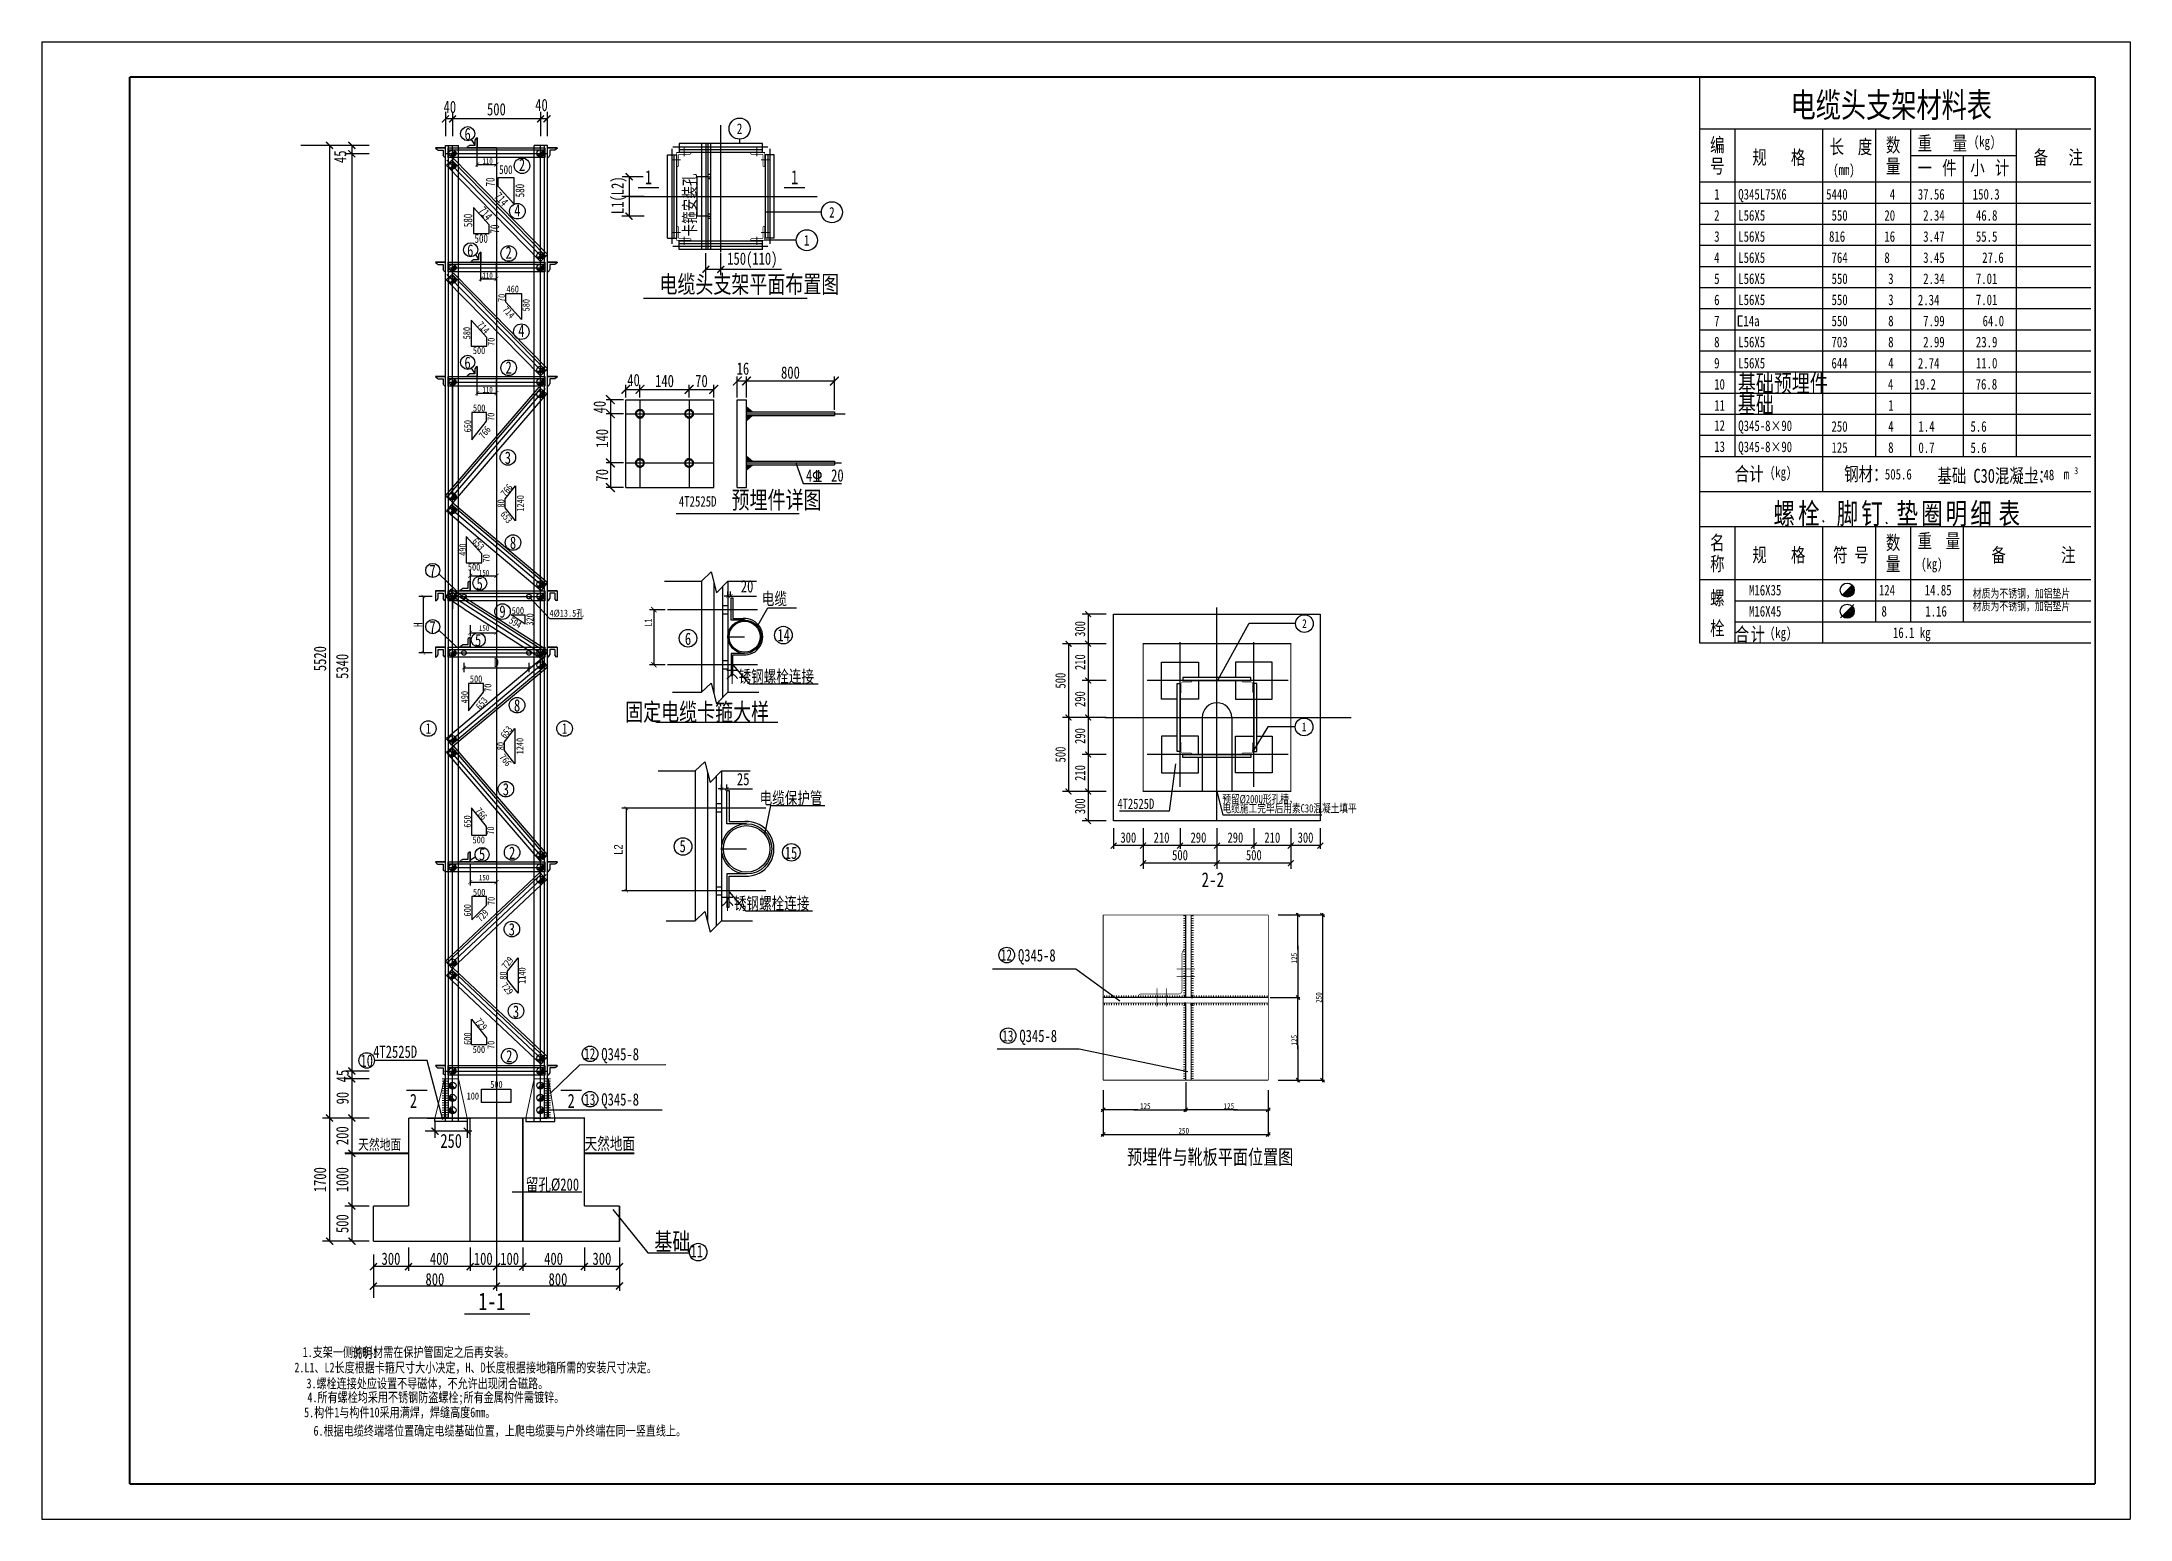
# Model space of a CAD drawing. Header units: inches. Extents: x -113 to 2477, y -497 to 443.
# Drawn here: x 1877 to 2471, y 23 to 443 of the extents above; entities that cross this region are included whole.
import ezdxf
from ezdxf.enums import TextEntityAlignment as Align

# ---------------------------------------------------------------- set-up
doc = ezdxf.new("R2010")
doc.units = ezdxf.units.IN
doc.header["$MEASUREMENT"] = 0
doc.styles.add('宋体', font='', dxfattribs={"width": 0.75})
doc.styles.get('宋体').set_extended_font_data('SimSun')
doc.dimstyles.new('ISO-25', dxfattribs={"dimtxt": 2.5, "dimasz": 2.5, "dimexe": 1.25, "dimexo": 0.625, "dimtad": 1, "dimtxsty": 'Standard', "dimcen": 2.5, "dimadec": 0, "dimazin": 0, "dimtfac": 1, "dimtmove": 0, "dimatfit": 3, "dimfxl": 1, "dimarcsym": 0})
doc.dimstyles.new('标注', dxfattribs={"dimtxt": 2.5, "dimasz": 1, "dimexe": 1.25, "dimexo": 2, "dimgap": 1, "dimtad": 1, "dimdec": 0, "dimlfac": 40, "dimtxsty": 'Standard', "dimblk": 'ARCHTICK', "dimcen": 2.5, "dimadec": 0, "dimazin": 0, "dimtfac": 1, "dimtdec": 0, "dimtmove": 0, "dimatfit": 3, "dimfxlon": 1, "dimarcsym": 0})

msp = doc.modelspace()

# ---------------------------------------------------------------- texts
at = {"color": 0, "style": '宋体', "width": 0.75}
for s, height, p in [('电缆头支架材料表', 7, (2373.909, 421.501)), ('编', 4, (2351.034, 411.631)), ('数', 4, (2401.034, 411.631)), ('重', 4, (2410.034, 412.131)), ('量', 4, (2420.034, 412.131)), ('(kg)', 3, (2426.034, 413.131)), ('号', 4, (2351.034, 405.631)), ('规', 4, (2363.034, 408.131)), ('格', 4, (2374.034, 408.131)), ('长', 4, (2385.034, 411.131)), ('度', 4, (2393.034, 411.131)), ('量', 4, (2401.034, 405.631)), ('备', 4, (2443.034, 408.131)), ('注', 4, (2452.978, 408.131)), ('110', 1.6, (2001.846, 408.276)), ('(mm)', 3, (2386.034, 405.131)), ('一', 4, (2410.034, 405.131)), ('件', 4, (2417.034, 405.131)), ('小', 4, (2425.034, 405.131)), ('计', 4, (2432.034, 405.131)), ('1', 3, (2352.179, 398.131)), ('Q345L75X6   ', 3, (2359.034, 398.131)), ('5440', 3, (2384.034, 398.131)), (' 4', 3, (2400.586, 398.131)), ('  37.56', 3, (2407.034, 398.131)), ('150.3', 3, (2425.729, 398.131)), ('2', 3, (2352.179, 392.131)), ('L56X5       ', 3, (2359.034, 392.131)), (' 550 ', 3, (2384.034, 392.131)), ('20', 3, (2400.586, 392.131)), ('   2.34', 3, (2407.034, 392.131)), ('46.8', 3, (2426.62, 392.131)), ('3', 3, (2352.179, 386.131)), ('L56X5       ', 3, (2359.034, 386.131)), ('816', 3, (2384.852, 386.131)), ('16', 3, (2400.586, 386.131)), ('   3.47', 3, (2407.034, 386.131)), ('55.5', 3, (2426.62, 386.131)), ('4', 3, (2352.179, 380.131)), ('L56X5       ', 3, (2359.034, 380.131)), (' 764 ', 3, (2384.034, 380.131)), ('8', 3, (2400.586, 380.131)), ('   3.45', 3, (2407.034, 380.131)), ('   27.6', 3, (2423.826, 380.131)), ('110', 1.6, (2001.846, 375.776)), ('电缆头支架平面布置图', 5, (2052.206, 371.575)), ('5', 3, (2352.179, 374.131)), ('L56X5       ', 3, (2359.034, 374.131)), (' 550 ', 3, (2384.034, 374.131)), ('3', 3, (2401.676, 374.131)), ('   2.34', 3, (2407.034, 374.131)), ('7.01', 3, (2426.62, 374.131)), ('6', 3, (2352.179, 368.131)), ('L56X5       ', 3, (2359.034, 368.131)), (' 550 ', 3, (2384.034, 368.131)), ('3', 3, (2401.676, 368.131)), ('2.34', 3, (2410.13, 368.094)), ('7.01', 3, (2426.62, 368.131)), ('7', 3, (2352.179, 362.131)), ('14a     ', 3, (2360.492, 362.131)), (' 550 ', 3, (2384.034, 362.131)), ('8', 3, (2401.676, 362.131)), ('   7.99', 3, (2407.034, 362.131)), ('   64.0', 3, (2423.928, 362.131)), ('8', 3, (2352.179, 356.131)), ('L56X5       ', 3, (2359.034, 356.131)), ('703', 3, (2385.544, 356.131)), ('8', 3, (2401.676, 356.131)), ('   2.99', 3, (2407.034, 356.131)), ('23.9', 3, (2426.62, 356.131)), ('9', 3, (2352.179, 350.131)), ('L56X5       ', 3, (2359.034, 350.131)), ('644', 3, (2385.544, 350.131)), ('4', 3, (2401.676, 350.131)), ('2.74', 3, (2410.13, 350.094)), ('11.0', 3, (2426.62, 350.131)), ('110', 1.6, (2001.846, 343.276)), ('10', 3, (2352.179, 344.131)), ('基础预埋件', 5, (2358.929, 343.367)), ('4', 3, (2401.612, 344.131)), ('19.2', 3, (2409.125, 344.131)), ('76.8', 3, (2426.548, 344.131)), ('11', 3, (2352.179, 338.131)), ('基础', 5, (2358.929, 337.375)), ('1', 3, (2401.676, 338.131)), ('12', 3, (2352.179, 332.397)), ('Q345-8×90', 3, (2359.034, 332.328)), ('250', 3, (2385.544, 332.131)), ('4', 3, (2401.676, 332.131)), ('1.4', 3, (2410.275, 332.131)), ('5.6', 3, (2425.074, 332.131)), ('13', 3, (2352.179, 326.397)), ('Q345-8×90', 3, (2359.034, 326.328)), ('125', 3, (2385.544, 326.131)), ('8', 3, (2401.676, 326.131)), ('0.7', 3, (2410.275, 326.089)), ('5.6', 3, (2425.074, 326.089)), ('4   20', 3.5, (2093.88, 317.956)), ('合计', 4, (2358.034, 318.131)), ('(kg)', 3, (2368.034, 319.131)), ('钢材：', 4, (2389.162, 318.131)), ('505.6', 3, (2400.729, 318.543)), ('基础 C30混凝土：', 4, (2415.692, 317.602)), ('2.48', 3, (2442.784, 318.368)), ('m', 3, (2451.584, 318.592)), ('3', 2, (2454.561, 320.058)), ('预埋件详图', 5, (2072.706, 310.245)), ('4T2525D', 3, (2057.713, 310.835)), ('螺', 6, (2369.034, 305.869)), ('栓', 6, (2376.034, 305.869)), ('脚', 6, (2387.034, 305.869)), ('钉', 6, (2394.034, 305.869)), ('垫', 6, (2404.034, 305.869)), ('圈', 6, (2411.034, 305.869)), ('明', 6, (2418.034, 305.869)), ('细', 6, (2425.034, 305.869)), ('表', 6, (2433.034, 305.869)), ('名', 4, (2351.034, 298.595)), ('数', 4, (2401.034, 298.595)), ('重', 4, (2410.034, 299.095)), ('量', 4, (2418.034, 299.095)), ('称', 4, (2351.034, 292.595)), ('规', 4, (2363.034, 295.095)), ('格', 4, (2374.034, 295.095)), ('符', 4, (2386.034, 295.095)), ('号', 4, (2392.034, 295.095)), ('量', 4, (2401.034, 292.595)), ('备', 4, (2431.034, 295.095)), ('注', 4, (2450.845, 295.095)), ('150', 1.6, (2000.868, 291.243)), ('(kg)', 3, (2411.034, 293.095)), ('螺', 4, (2351.034, 282.89)), ('  M16X35    ', 3, (2359.034, 285.595)), ('124', 3, (2399.034, 285.595)), ('14.85', 3, (2412.064, 285.595)), ('材质为不锈钢，加铝垫片', 2.4, (2425.74, 284.942)), ('  M16X45    ', 3, (2359.034, 279.595)), ('8', 3, (2399.761, 279.595)), ('1.16', 3, (2412.239, 279.595)), ('材质为不锈钢，加铝垫片', 2.4, (2425.74, 281.342)), ('150', 1.6, (2000.868, 275.488)), ('栓', 4, (2351.034, 274.247)), ('合', 4, (2358.034, 272.509)), ('计', 4, (2362.534, 272.509)), ('(kg)', 3, (2368.034, 273.509)), ('16.1 kg', 3, (2403.034, 273.509)), ('4T2525D', 2.94, (2182.437, 224.898)), ('预留%%C200U形孔槽，', 2.352, (2212.268, 226.523)), ('电缆施工完毕后用素C30混凝土填平', 2.352, (2212.343, 223.894)), ('150', 1.6, (2000.868, 204.589)), ('2-2', 4.2, (2206.371, 202.68)), ('Q345-8', 3.5, (2154.173, 181.528)), ('Q345-8', 3.5, (2154.573, 158.628)), ('4T2525D', 3.5, (1970.769, 154.138)), ('Q345-8', 3.5, (2035.664, 153.449)), ('Q345-8', 3.5, (2035.664, 140.563)), ('250', 1.638, (2199.825, 132.592)), ('预埋件与靴板平面位置图', 4.2, (2185.211, 123.856)), ('留孔%%C200', 3.5, (2014.179, 116.38)), ('基础', 5, (2050.748, 99.402)), ('1-1', 5, (2000.7, 82.427)), ('说明：', 2.8, (1964.743, 68.827)), ('2.L1、L2长度根据卡箍尺寸大小决定，H、D长度根据接地箱所需的安装尺寸决定。', 2.8, (1948.361, 64.699))]:
    msp.add_text(s, height=height, dxfattribs=at).set_placement(p)
for s, height, p in [('40', 3.5, (1992.582, 422.703)), ('500', 3.5, (2005.83, 422.061)), ('40', 3.5, (2018.643, 423.263)), ('500', 2.5, (2008.518, 405.382)), ('2', 3.5, (2013.115, 406.226)), ('1', 4, (2049.109, 402.478)), ('1', 4, (2090.638, 402.478)), ('4', 3.5, (2011.797, 393.315)), ('500', 2.5, (2001.505, 385.823)), ('2', 3.5, (2009.312, 381.291)), ('150(110)', 3.5, (2078.617, 379.594)), ('460', 2, (2010.474, 371.711)), ('4', 3.5, (2012.919, 359.069)), ('500', 2, (2000.892, 354.217)), ('2', 3.5, (2009.312, 348.64)), ('500', 2, (2000.927, 337.898)), ('3', 3.5, (2009.087, 322.98)), ('8', 3.5, (2010.55, 298.826)), ('500', 2, (1999.472, 292.656)), ('9', 3.5, (2007.559, 279.268)), ('500', 2, (2011.934, 280.309)), ('4%%C13.5孔', 2, (2025.782, 279.549)), ('500', 2, (2000.05, 260.869)), ('8', 3.5, (2011.701, 252.582)), ('1', 3, (1986.465, 246.259)), ('1', 3, (2025.215, 246.259)), ('3', 3.5, (2008.519, 228.738)), ('500', 2, (2000.799, 215.102)), ('2', 3.5, (2010.293, 210.682)), ('300', 2.94, (2185.553, 215.298)), ('210', 2.94, (2195.003, 215.298)), ('290', 2.94, (2205.503, 215.298)), ('290', 2.94, (2216.003, 215.298)), ('210', 2.94, (2226.503, 215.298)), ('300', 2.94, (2235.953, 215.298)), ('500', 2.94, (2200.253, 210.311)), ('500', 2.94, (2221.253, 210.311)), ('500', 2, (2000.929, 200.219)), ('3', 3.5, (2010.215, 188.94)), ('12', 3.15, (2150.861, 181.807)), ('3', 3.5, (2011.395, 165.546)), ('13', 3.15, (2151.271, 158.79)), ('10', 3.5, (1968.932, 151.567)), ('500', 2, (2000.849, 155.521)), ('2', 3.5, (2009.475, 152.865)), ('12', 3.15, (2032.353, 153.728)), ('2', 4, (1982.226, 139.899)), ('100', 2, (1999.118, 142.28)), ('500', 2, (2005.84, 145.585)), ('2', 4, (2027.087, 139.899)), ('13', 3.15, (2032.362, 140.724)), ('天然地面 ', 3, (1973.387, 128.014)), ('250', 4, (1992.957, 128.534)), ('天然地面 ', 3.5, (2038.966, 128.014)), ('300', 3.5, (1975.83, 95.287)), ('400', 3.5, (1989.58, 95.287)), ('100', 3.5, (2002.08, 95.287)), ('100', 3.5, (2009.58, 95.287)), ('400', 3.5, (2022.08, 95.287)), ('300', 3.5, (2035.83, 95.287)), ('800', 3.5, (1988.33, 89.446)), ('800', 3.5, (2023.33, 89.446))]:
    msp.add_text(s, height=height, dxfattribs=at).set_placement(p, align=Align.CENTER)
for s, height, p in [('6', 3.5, (1998.548, 415.028)), ('6', 3.5, (1999.278, 381.921)), ('6', 3.5, (1998.506, 349.998)), ('7', 3.5, (1988.564, 290.853)), ('5', 3.5, (2001.964, 287.195)), ('电缆', 3.5, (2088.456, 282.9)), ('7', 3.5, (1988.564, 274.853)), ('5', 3.5, (2001.511, 271.134)), ('6', 3.5, (2061.222, 271.519)), ('14', 3.5, (2089.311, 272.575)), ('不锈钢螺栓连接', 3.5, (2096.169, 260.811)), ('固定电缆卡箍大样', 5, (2083.375, 249.977)), ('电缆保护管', 3.5, (2098.58, 226.223)), ('5', 3.5, (2059.698, 212.593)), ('15', 3.5, (2091.395, 210.693)), ('5', 3.5, (2002.64, 210.294)), ('不锈钢螺栓连接', 3.5, (2094.852, 196.299)), ('11', 3.5, (2064.595, 97.413)), ('1.支架一侧的斜材需在保护管固定之后再安装。', 2.8, (2010.871, 69.101)), ('3.螺栓连接处应设置不导磁体，不允许出现闭合磁路。', 2.8, (2020.551, 60.181)), ('4.所有螺栓均采用不锈钢防盗螺栓;所有金属构件需镀锌。', 2.8, (2025.115, 56.25)), ('5.构件1与构件10采用满焊，焊缝高度6mm。 ', 2.8, (2006.954, 51.959)), ('6.根据电缆终端塔位置确定电缆基础位置，上爬电缆要与户外终端在同一竖直线上。', 2.8, (2059.778, 46.736))]:
    msp.add_text(s, height=height, dxfattribs=at).set_placement(p, align=Align.RIGHT)
for s, height, p in [('2', 3, (2074.982, 418.283)), ('2', 3, (2101.244, 394.52)), ('1', 3, (2094.113, 386.564)), ('2', 2.52, (2235.638, 277.572)), ('1', 2.52, (2235.546, 248.214))]:
    msp.add_text(s, height=height, dxfattribs=at).set_placement(p, align=Align.MIDDLE)
for s, height, rotation, p in [('45', 3.5, 90, (1963.157, 410.307)), ('70', 2.5, 90, (2005.297, 403.132)), ('L1(L2)', 3.5, 90, (2041.982, 399.354)), ('714', 2.5, 312.049335, (2006.29, 397.409)), ('580', 2.5, 90, (2013.739, 400.669)), ('580', 2.5, 90, (1998.99, 392.199)), ('714', 2.5, 312.049343, (2001.787, 393.351)), ('70', 2.5, 90, (2006.573, 389.736)), ('70', 2, 90, (2008.341, 370.166)), ('580', 2, 90, (2015.256, 368.106)), ('714', 2, 312.049343, (2001.4, 361.118)), ('714', 2, 312.049335, (2008.612, 365.432)), ('580', 2, 90, (1998.392, 360.159)), ('70', 2, 90, (2005.342, 357.696)), ('650', 2, 90, (1998.642, 333.703)), ('766', 2, 51.581814, (2003.277, 331.348)), ('70', 2, 90, (2005.247, 336.371)), ('766', 2, 51.581867, (2009.487, 314.899)), ('80', 2, 90, (2008.105, 311.759)), ('653', 2, 308.418133, (2007.92, 307.233)), ('1240', 2, 90, (2013.652, 311.759)), ('490', 2, 90, (1997.227, 298.598)), ('653', 2, 312.049343, (1999.979, 299.557)), ('70', 2, 90, (2003.921, 296.135)), ('594', 2, 328.874601, (2010.716, 276.983)), ('320', 2, 90, (2016.323, 278.762)), ('300', 2.94, 90, (2173.289, 276.066)), ('5520', 3.5, 90, (1957.392, 267.627)), ('5340', 3.5, 90, (1963.706, 265.421)), ('210', 2.94, 90, (2173.289, 266.616)), ('500', 2.94, 90, (2167.71, 261.366)), ('490', 2, 90, (1997.766, 256.674)), ('653', 2, 51.581814, (2002.401, 254.318)), ('70', 2, 90, (2004.371, 259.341)), ('290', 2.94, 90, (2173.289, 256.116)), ('80', 2, 90, (2008.001, 242.759)), ('653', 2, 51.581867, (2009.402, 246.142)), ('1240', 2, 90, (2013.491, 242.759)), ('290', 2.94, 90, (2173.289, 245.616)), ('766', 2, 308.418133, (2007.653, 238.163)), ('500', 2.94, 90, (2167.71, 240.366)), ('210', 2.94, 90, (2173.289, 235.116)), ('300', 2.94, 90, (2173.289, 225.666)), ('650', 2, 90, (1998.543, 221.326)), ('766', 2, 308.418186, (2000.765, 222.931)), ('70', 2, 90, (2005.148, 218.736)), ('600', 2, 90, (1998.573, 196.088)), ('729', 2, 46.981266, (2002.594, 193.885)), ('70', 2, 90, (2005.321, 198.755)), ('80', 2, 90, (2008.754, 177.523)), ('729', 2, 51.581833, (2009.721, 180.533)), ('1140', 2, 90, (2014.108, 177.523)), ('729', 2, 308.418167, (2008.154, 173.196)), ('600', 2, 90, (1998.576, 159.58)), ('729', 2, 308.418179, (2000.748, 163.121)), ('70', 2, 90, (2005.271, 157.818)), ('45', 3.5, 90, (1963.798, 148.957)), ('90', 3.5, 90, (1963.798, 142.689)), ('200', 3.5, 90, (1963.732, 131.999)), ('1700', 3.5, 90, (1957.392, 119.499)), ('1000', 3.5, 90, (1963.732, 119.499)), ('500', 3.5, 90, (1963.732, 106.999))]:
    msp.add_text(s, height=height, rotation=rotation, dxfattribs=at).set_placement(p, align=Align.CENTER)
msp.add_text('卡箍安装孔 ', height=3.5, rotation=90, dxfattribs=at).set_placement((2062.556, 407.32), align=Align.RIGHT)
at = {"color": 0, "attachment_point": 5, "style": '宋体'}
for s, insert, char_height in [('16', (2075.939, 350.062), 3.5), ('40', (2044.837, 346.804), 3.5), ('D', (2005.84, 266.536), 2.5), ('{\\A1;125}', (2190.395, 140.416), 1.638), ('{\\A1;125}', (2214.138, 140.416), 1.638)]:
    msp.add_mtext(s, dxfattribs=dict(at, insert=insert, char_height=char_height))
at = {"color": 0, "attachment_point": 5, "rotation": 90, "style": '宋体'}
for s, insert, char_height in [('40', (2035.204, 339.136), 3.5), ('H', (1983.541, 277.259), 2.5), ('{\\fArial|b0|i0|c0|p32;^IL1}', (2048.991, 277.576), 2), ('{\\A1;125}', (2232.735, 182.491), 1.638), ('{\\A1;250}', (2239.741, 171.279), 1.638), ('{\\A1;125}', (2232.735, 159.159), 1.638)]:
    msp.add_mtext(s, dxfattribs=dict(at, insert=insert, char_height=char_height))

# ---------------------------------------------------------------- blocks, each defined once
blk = doc.blocks.new('A$C51FA7C7B')
for p, q in [((0, 1.18), (0.35, 1.18)), ((0, 1.05), (0.49, 1.05)), ((0, 0.96), (0.6, 0.96)), ((0, 0.77), (0.82, 0.77)), ((0, 0.64), (0.97, 0.64)), ((0, 0.54), (1.08, 0.54)), ((0, 0.38), (1.26, 0.38)), ((0, 0.19), (1.48, 0.19))]:
    blk.add_line(p, q)
blk = doc.blocks.new('_ArchTick')
at = {"color": 0, "linetype": 'ByBlock', "const_width": 0.15}
blk.add_lwpolyline([(-0.5, -0.5), (0.5, 0.5)], dxfattribs=at)
blk = doc.blocks.new('*D17')
at = {"color": 0, "lineweight": -2}
for p, q in [((2076.96, 341.86), (2076.96, 347.8)), ((2076.96, 346.55), (2101.96, 346.55)), ((2101.96, 338.36), (2101.96, 347.8))]:
    blk.add_line(p, q, dxfattribs=at)
at = {"layer": 'Defpoints', "color": 0}
for p in [(2101.96, 346.55), (2076.96, 341.24), (2101.96, 337.74)]:
    blk.add_point(p, dxfattribs=at)
at = {"color": 0, "lineweight": -2, "xscale": 2.5, "yscale": 2.5, "zscale": 2.5, "rotation": 180}
blk.add_blockref('_ArchTick', (2076.96, 346.55), dxfattribs=at)
at = {"color": 0, "lineweight": -2, "xscale": 2.5, "yscale": 2.5, "zscale": 2.5}
blk.add_blockref('_ArchTick', (2101.96, 346.55), dxfattribs=at)
at = {"color": 0, "insert": (2089.46, 348.93), "char_height": 3.5, "attachment_point": 5, "style": '宋体'}
blk.add_mtext('800', dxfattribs=at)
blk = doc.blocks.new('*D18')
at = {"color": 0, "lineweight": -2}
for p, q in [((2042.01, 323.24), (2037, 323.24)), ((2038.25, 323.24), (2038.25, 316.24)), ((2042.01, 316.24), (2037, 316.24))]:
    blk.add_line(p, q, dxfattribs=at)
at = {"layer": 'Defpoints', "color": 0}
for p in [(2042.64, 323.24), (2038.25, 316.24), (2042.64, 316.24)]:
    blk.add_point(p, dxfattribs=at)
at = {"color": 0, "lineweight": -2, "xscale": 2.5, "yscale": 2.5, "zscale": 2.5}
for p, rotation in [((2038.25, 323.24), 90), ((2038.25, 316.24), 270)]:
    blk.add_blockref('_ArchTick', p, dxfattribs=dict(at, rotation=rotation))
at = {"color": 0, "insert": (2035.88, 319.74), "char_height": 3.5, "attachment_point": 5, "rotation": 90, "style": '宋体'}
blk.add_mtext('70', dxfattribs=at)
blk = doc.blocks.new('*D19')
at = {"color": 0, "lineweight": -2}
for p, q in [((2042.01, 337.24), (2037, 337.24)), ((2038.25, 337.24), (2038.25, 323.24)), ((2042.01, 323.24), (2037, 323.24))]:
    blk.add_line(p, q, dxfattribs=at)
at = {"layer": 'Defpoints', "color": 0}
for p in [(2042.64, 337.24), (2038.25, 323.24), (2042.64, 323.24)]:
    blk.add_point(p, dxfattribs=at)
at = {"color": 0, "lineweight": -2, "xscale": 2.5, "yscale": 2.5, "zscale": 2.5}
for p, rotation in [((2038.25, 337.24), 90), ((2038.25, 323.24), 270)]:
    blk.add_blockref('_ArchTick', p, dxfattribs=dict(at, rotation=rotation))
at = {"color": 0, "insert": (2035.88, 330.24), "char_height": 3.5, "attachment_point": 5, "rotation": 90, "style": '宋体'}
blk.add_mtext('140', dxfattribs=at)
blk = doc.blocks.new('*D20')
at = {"color": 0, "lineweight": -2}
for p, q in [((2060.64, 341.86), (2060.64, 345.42)), ((2067.64, 341.86), (2067.64, 345.42)), ((2060.64, 344.17), (2067.64, 344.17))]:
    blk.add_line(p, q, dxfattribs=at)
at = {"layer": 'Defpoints', "color": 0}
for p in [(2060.64, 341.24), (2067.64, 344.17), (2067.64, 341.24)]:
    blk.add_point(p, dxfattribs=at)
at = {"color": 0, "lineweight": -2, "xscale": 2.5, "yscale": 2.5, "zscale": 2.5, "rotation": 180}
blk.add_blockref('_ArchTick', (2060.64, 344.17), dxfattribs=at)
at = {"color": 0, "lineweight": -2, "xscale": 2.5, "yscale": 2.5, "zscale": 2.5}
blk.add_blockref('_ArchTick', (2067.64, 344.17), dxfattribs=at)
at = {"color": 0, "insert": (2064.14, 346.54), "char_height": 3.5, "attachment_point": 5, "style": '宋体'}
blk.add_mtext('70', dxfattribs=at)
blk = doc.blocks.new('*D21')
at = {"color": 0, "lineweight": -2}
for p, q in [((2046.64, 341.86), (2046.64, 345.42)), ((2060.64, 341.86), (2060.64, 345.42)), ((2046.64, 344.17), (2060.64, 344.17))]:
    blk.add_line(p, q, dxfattribs=at)
at = {"layer": 'Defpoints', "color": 0}
for p in [(2046.64, 341.24), (2060.64, 344.17), (2060.64, 341.24)]:
    blk.add_point(p, dxfattribs=at)
at = {"color": 0, "lineweight": -2, "xscale": 2.5, "yscale": 2.5, "zscale": 2.5, "rotation": 180}
blk.add_blockref('_ArchTick', (2046.64, 344.17), dxfattribs=at)
at = {"color": 0, "lineweight": -2, "xscale": 2.5, "yscale": 2.5, "zscale": 2.5}
blk.add_blockref('_ArchTick', (2060.64, 344.17), dxfattribs=at)
at = {"color": 0, "insert": (2053.64, 346.54), "char_height": 3.5, "attachment_point": 5, "style": '宋体'}
blk.add_mtext('140', dxfattribs=at)
blk = doc.blocks.new('*D14')
at = {"color": 0, "lineweight": -2}
for p, q in [((2071.64, 285.41), (2070.64, 285.41)), ((2071.64, 285.41), (2071.64, 286.66)), ((2071.64, 285.41), (2072.43, 285.41)), ((2072.43, 285.41), (2072.43, 286.66)), ((2072.43, 285.41), (2079.8, 285.41))]:
    blk.add_line(p, q, dxfattribs=at)
at = {"layer": 'Defpoints', "color": 0}
for p in [(2072.43, 285.41), (2071.64, 283.85), (2072.43, 283.85)]:
    blk.add_point(p, dxfattribs=at)
at = {"color": 0, "lineweight": -2}
blk.add_blockref('_ArchTick', (2071.64, 285.41), dxfattribs=at)
at = {"color": 0, "lineweight": -2, "rotation": 180}
blk.add_blockref('_ArchTick', (2072.43, 285.41), dxfattribs=at)
at = {"color": 0, "insert": (2077.12, 288.16), "char_height": 3.5, "attachment_point": 5, "style": '宋体'}
blk.add_mtext('20', dxfattribs=at)
blk = doc.blocks.new('*D15')
at = {"color": 0, "lineweight": -2}
for p, q in [((2069.86, 230.56), (2069.86, 231.84)), ((2071.34, 230.56), (2071.34, 231.84)), ((2069.86, 230.59), (2068.86, 230.59)), ((2069.86, 230.59), (2071.34, 230.59)), ((2071.34, 230.59), (2078.67, 230.59))]:
    blk.add_line(p, q, dxfattribs=at)
at = {"layer": 'Defpoints', "color": 0}
for p in [(2069.86, 228.56), (2071.34, 230.59), (2071.34, 228.56)]:
    blk.add_point(p, dxfattribs=at)
at = {"color": 0, "lineweight": -2}
blk.add_blockref('_ArchTick', (2069.86, 230.59), dxfattribs=at)
at = {"color": 0, "lineweight": -2, "rotation": 180}
blk.add_blockref('_ArchTick', (2071.34, 230.59), dxfattribs=at)
at = {"color": 0, "insert": (2076.01, 233.34), "char_height": 3.5, "attachment_point": 5, "style": '宋体'}
blk.add_mtext('25', dxfattribs=at)
blk = doc.blocks.new('*D16')
at = {"color": 0, "lineweight": -2}
for p, q in [((2045.26, 225.08), (2041.51, 225.08)), ((2042.76, 225.08), (2042.76, 201.61)), ((2045.26, 201.61), (2041.51, 201.61))]:
    blk.add_line(p, q, dxfattribs=at)
at = {"layer": 'Defpoints', "color": 0}
for p in [(2050.83, 225.08), (2042.76, 201.61), (2050.83, 201.61)]:
    blk.add_point(p, dxfattribs=at)
at = {"color": 0, "lineweight": -2}
for p, rotation in [((2042.76, 225.08), 90), ((2042.76, 201.61), 270)]:
    blk.add_blockref('_ArchTick', p, dxfattribs=dict(at, rotation=rotation))
at = {"color": 0, "insert": (2040.51, 213.35), "char_height": 2.5, "attachment_point": 5, "rotation": 90, "style": '宋体'}
blk.add_mtext('{\\fArial|b0|i0|c0|p32;L2}', dxfattribs=at)
blk = doc.blocks.new('_OBLIQUE')
at = {"color": 0, "linetype": 'ByBlock'}
blk.add_line((-0.5, -0.5), (0.5, 0.5), dxfattribs=at)

# ---------------------------------------------------------------- dimensions: what is measured, and where the dimension line sits
at = {"color": 0}
for base, p1, p2, text, dimstyle, override, picture, middle in [((2101.964, 346.552), (2076.964, 341.239), (2101.964, 337.739), '800', 'ISO-25', {"dimtxt": 3.5, "dimdec": 0, "dimlfac": 10, "dimtxsty": '宋体', "dimblk": 'ArchTick', "dimtdec": 0}, '*D17', (2089.464, 348.927)), ((2072.429, 285.414), (2071.642, 283.846), (2072.429, 283.846), '20', '标注', {"dimtxt": 3.5, "dimtxsty": '宋体'}, '*D14', (2077.115, 288.164)), ((2071.344, 230.59), (2069.857, 228.556), (2071.344, 228.556), '25', '标注', {"dimtxt": 3.5, "dimtxsty": '宋体'}, '*D15', (2076.009, 233.34))]:
    dim = msp.add_linear_dim(base=base, p1=p1, p2=p2, text=text, dimstyle=dimstyle, override=override, dxfattribs=at)
    dim.commit()
    dim.dimension.update_dxf_attribs({"geometry": picture, "text_midpoint": middle})
for base, p1, p2, picture, middle in [((2060.638, 344.167), (2046.638, 341.239), (2060.638, 341.239), '*D21', (2053.638, 346.542)), ((2067.638, 344.167), (2060.638, 341.239), (2067.638, 341.239), '*D20', (2064.138, 346.542))]:
    dim = msp.add_linear_dim(base=base, p1=p1, p2=p2, dimstyle='ISO-25', override={"dimtxt": 3.5, "dimdec": 0, "dimlfac": 10, "dimtxsty": '宋体', "dimblk": 'ArchTick', "dimtdec": 0}, dxfattribs=at)
    dim.commit()
    dim.dimension.update_dxf_attribs({"geometry": picture, "text_midpoint": middle})
for base, p1, p2, picture, middle in [((2038.25, 323.239), (2042.638, 337.239), (2042.638, 323.239), '*D19', (2035.875, 330.239)), ((2038.25, 316.239), (2042.638, 323.239), (2042.638, 316.239), '*D18', (2035.875, 319.739))]:
    dim = msp.add_linear_dim(base=base, p1=p1, p2=p2, angle=90, dimstyle='ISO-25', override={"dimtxt": 3.5, "dimdec": 0, "dimlfac": 10, "dimtxsty": '宋体', "dimblk": 'ArchTick', "dimtdec": 0, "dimtmove": 1}, dxfattribs=at)
    dim.commit()
    dim.dimension.update_dxf_attribs({"geometry": picture, "text_midpoint": middle})
dim = msp.add_linear_dim(base=(2042.762, 201.614), p1=(2050.827, 225.079), p2=(2050.827, 201.614), angle=90, text='{\\fArial|b0|i0|c0|p32;L2}', dimstyle='标注', override={"dimtxsty": '宋体'}, dxfattribs=at)
dim.commit()
dim.dimension.update_dxf_attribs({"geometry": '*D16', "text_midpoint": (2040.507, 213.346)})

# ---------------------------------------------------------------- hatches: boundary and pattern name
for points in [[(2201.873, 169.714), (2201.438, 169.714), (2201.612, 169.192), (2201.873, 169.018)], [(2203.438, 171.279), (2203.873, 171.279), (2203.699, 171.801), (2203.438, 171.974)], [(2203.438, 169.714), (2203.873, 169.714), (2203.699, 169.192), (2203.438, 169.018)]]:
    msp.add_hatch(color=0).paths.add_polyline_path(points)

# ---------------------------------------------------------------- linework, layer by layer
at = {"color": 0}
for p, q in [((1876.517, 442.978), (2470.517, 442.978)), ((1876.517, 442.978), (1876.517, 22.978)), ((2470.517, 442.978), (2470.517, 22.978)), ((2348.034, 433.131), (2348.034, 325.131)), ((1991.34, 423.071), (1991.34, 416.109)), ((1993.34, 423.071), (1993.34, 416.109)), ((2018.371, 423.071), (2018.371, 416.109)), ((2020.24, 423.071), (2020.24, 416.109)), ((2020.24, 421.071), (1991.396, 421.071)), ((1993.84, 421.071), (1992.34, 421.071)), ((2020.24, 421.071), (2018.74, 421.071)), ((2459.344, 418.131), (2348.034, 418.131)), ((2358.034, 418.131), (2358.034, 325.131)), ((2383.034, 418.131), (2383.034, 325.131)), ((2398.034, 418.131), (2398.034, 325.131)), ((2408.034, 418.131), (2408.034, 325.131)), ((2438.034, 418.131), (2438.034, 325.131)), ((1968.382, 413.535), (1950.223, 413.535)), ((1958.382, 413.535), (1958.382, 137.035)), ((1969.618, 413.535), (1962.696, 413.535)), ((1969.618, 411.137), (1962.696, 411.137)), ((1964.696, 413.535), (1964.696, 302.035)), ((1991.34, 412.859), (1988.54, 412.859)), ((1988.54, 412.859), (1988.619, 412.658)), ((1988.566, 412.859), (1991.34, 412.859)), ((1988.619, 412.658), (1988.843, 412.411)), ((1988.843, 412.411), (1989.206, 412.195)), ((1989.206, 412.195), (1990.661, 412.195)), ((1990.661, 412.195), (1990.661, 410.709)), ((1990.835, 410.398), (1990.661, 410.709)), ((1991.077, 410.169), (1990.835, 410.398)), ((1991.34, 410.059), (1991.077, 410.169)), ((1991.34, 413.509), (1995.09, 413.509)), ((1991.34, 136.009), (1991.34, 413.509)), ((1991.44, 411.259), (2020.24, 411.259)), ((1992.09, 410.059), (1992.09, 412.859)), ((1992.09, 410.059), (1992.09, 412.859)), ((1992.09, 412.859), (2019.59, 412.859)), ((1992.09, 412.259), (2019.59, 412.259)), ((1992.09, 411.259), (2019.59, 411.259)), ((2019.59, 410.059), (1992.09, 410.059)), ((1992.19, 137.009), (1992.19, 413.509)), ((1992.633, 410.552), (1994.047, 411.966)), ((1992.633, 410.552), (1994.047, 411.966)), ((1992.633, 410.552), (1994.047, 411.966)), ((1992.633, 410.552), (1994.047, 411.966)), ((1993.09, 412.859), (2018.59, 412.859)), ((1993.09, 412.259), (2018.59, 412.259)), ((2018.59, 410.059), (1993.09, 410.059)), ((1993.34, 136.009), (1993.34, 413.509)), ((1993.34, 411.259), (1993.34, 407.759)), ((1995.09, 136.009), (1995.09, 413.509)), ((1997.54, 412.859), (1997.65, 413.141)), ((2000.34, 412.859), (1997.54, 412.859)), ((1997.65, 413.141), (1997.88, 413.383)), ((1997.88, 413.383), (1998.155, 413.538)), ((1999.676, 413.538), (1998.155, 413.538)), ((1999.676, 413.738), (1998.755, 415.186)), ((1999.676, 413.738), (1998.755, 415.186)), ((1999.833, 415.323), (1999.676, 415.048)), ((1999.676, 415.048), (1999.676, 413.538)), ((2000.076, 415.55), (1999.833, 415.323)), ((2000.34, 415.659), (2000.076, 415.55)), ((2000.34, 415.659), (2000.34, 412.859)), ((2000.34, 412.859), (2000.34, 415.659)), ((2000.34, 407.424), (2000.34, 412.859)), ((2005.84, 412.859), (2000.34, 412.859)), ((2005.84, 412.859), (2005.84, 134.615)), ((2020.34, 413.509), (2016.59, 413.509)), ((2016.59, 136.009), (2016.59, 413.509)), ((2017.633, 410.552), (2019.047, 411.966)), ((2017.633, 410.552), (2019.047, 411.966)), ((2017.633, 410.552), (2019.047, 411.966)), ((2017.633, 410.552), (2019.047, 411.966)), ((2018.34, 136.009), (2018.34, 413.509)), ((2019.49, 137.009), (2019.49, 413.509)), ((2019.59, 412.859), (2019.59, 410.059)), ((2019.59, 412.859), (2019.59, 410.059)), ((2020.34, 137.009), (2020.34, 413.509)), ((2020.34, 412.859), (2023.14, 412.859)), ((2023.14, 412.859), (2020.34, 412.859)), ((2023.114, 412.859), (2020.34, 412.859)), ((2020.34, 410.059), (2020.603, 410.169)), ((2020.603, 410.169), (2020.845, 410.398)), ((2020.845, 410.398), (2021.02, 410.709)), ((2022.474, 412.195), (2021.02, 412.195)), ((2021.02, 412.195), (2021.02, 410.709)), ((2022.838, 412.411), (2022.474, 412.195)), ((2023.061, 412.658), (2022.838, 412.411)), ((2023.14, 412.859), (2023.061, 412.658)), ((2054.526, 410.855), (2057.077, 410.855)), ((2054.526, 387.115), (2054.526, 410.855)), ((2056.25, 410.855), (2056.25, 387.115)), ((2057.012, 410.855), (2057.012, 387.115)), ((2081.522, 414.111), (2057.782, 414.111)), ((2057.782, 414.111), (2057.782, 411.56)), ((2057.782, 412.387), (2081.522, 412.387)), ((2057.782, 411.625), (2081.522, 411.625)), ((2064.276, 383.902), (2064.276, 414.111)), ((2065.999, 414.111), (2065.999, 383.902)), ((2066.762, 414.111), (2066.762, 383.902)), ((2074.982, 415.283), (2074.982, 414.111)), ((2081.522, 411.625), (2081.522, 414.111)), ((2084.779, 410.855), (2082.228, 410.855)), ((2082.293, 410.855), (2082.293, 387.115)), ((2083.055, 410.855), (2083.055, 387.115)), ((2084.779, 387.115), (2084.779, 410.855)), ((2408.034, 410.631), (2438.034, 410.631)), ((2423.034, 410.631), (2423.034, 325.131)), ((1991.608, 407.811), (2018.359, 380.526)), ((1993.691, 409.759), (1991.612, 407.883)), ((2019.216, 381.366), (1991.765, 409.366)), ((1992.633, 407.052), (1994.047, 408.466)), ((2019.93, 382.066), (1993.179, 409.352)), ((2020.358, 382.486), (1993.607, 409.772)), ((2000.34, 408.115), (2005.84, 408.115)), ((2006.297, 404.382), (2010.739, 404.382)), ((2006.297, 401.882), (2006.297, 404.382)), ((2010.739, 404.382), (2010.739, 396.956)), ((2047.581, 404.628), (2041.581, 404.628)), ((2043.581, 404.628), (2043.581, 399.006)), ((2062.949, 393.385), (2062.949, 404.628)), ((2065.999, 404.628), (2062.949, 404.628)), ((2066.762, 405.227), (2065.999, 405.227)), ((2065.999, 404.628), (2066.762, 404.628)), ((2066.762, 404.029), (2065.999, 404.029)), ((2010.739, 396.956), (2006.297, 401.882)), ((2047.827, 399.006), (2041.544, 399.006)), ((2047.581, 399.006), (2041.581, 399.006)), ((2043.581, 399.006), (2043.581, 393.385)), ((2348.034, 403.131), (2459.344, 403.131)), ((1999.283, 395.912), (1999.283, 388.486)), ((2003.726, 390.986), (1999.283, 395.912)), ((2047.827, 393.385), (2041.544, 393.385)), ((2065.999, 393.385), (2062.949, 393.385)), ((2066.762, 393.984), (2065.999, 393.984)), ((2065.999, 393.385), (2066.762, 393.385)), ((2066.762, 392.785), (2065.999, 392.785)), ((2082.53, 394.622), (2098.246, 394.622)), ((2348.034, 397.131), (2459.344, 397.131)), ((1999.283, 388.486), (2003.726, 388.486)), ((2003.726, 388.486), (2003.726, 390.986)), ((2054.526, 387.115), (2057.077, 387.115)), ((2057.782, 383.902), (2057.782, 386.452)), ((2057.782, 386.388), (2081.522, 386.388)), ((2081.522, 383.902), (2081.522, 386.452)), ((2082.085, 386.666), (2091.114, 386.666)), ((2084.779, 387.115), (2082.228, 387.115)), ((2348.034, 391.131), (2459.344, 391.131)), ((1988.54, 380.359), (1988.619, 380.158)), ((1991.34, 380.359), (1988.54, 380.359)), ((1988.566, 380.359), (1991.34, 380.359)), ((1992.09, 380.359), (2019.59, 380.359)), ((1992.09, 377.559), (1992.09, 380.359)), ((1998.64, 380.359), (1998.75, 380.641)), ((2001.44, 380.359), (1998.64, 380.359)), ((1998.75, 380.641), (1998.98, 380.883)), ((1998.98, 380.883), (1999.255, 381.038)), ((2000.776, 381.038), (1999.255, 381.038)), ((2000.776, 381.238), (1999.973, 382.5)), ((2000.776, 381.238), (1999.973, 382.5)), ((2000.933, 382.823), (2000.776, 382.548)), ((2000.776, 382.548), (2000.776, 381.038)), ((2001.176, 383.05), (2000.933, 382.823)), ((2001.44, 383.159), (2001.176, 383.05)), ((2001.44, 383.159), (2001.44, 380.359)), ((2001.44, 380.359), (2001.44, 383.159)), ((2001.44, 374.924), (2001.44, 380.359)), ((2005.84, 374.924), (2005.84, 380.359)), ((2017.633, 381.552), (2019.047, 382.966)), ((2019.216, 381.366), (2018.359, 380.526)), ((2019.216, 381.366), (2020.358, 382.486)), ((2019.59, 380.359), (2019.59, 377.559)), ((2023.114, 380.359), (2020.34, 380.359)), ((2020.34, 380.359), (2023.14, 380.359)), ((2023.14, 380.359), (2023.061, 380.158)), ((2057.782, 385.625), (2081.522, 385.625)), ((2081.522, 383.902), (2057.782, 383.902)), ((2065.436, 376.589), (2065.436, 382.872)), ((2069.631, 376.589), (2069.631, 382.872)), ((2348.034, 385.131), (2459.344, 385.131)), ((1988.619, 380.158), (1988.843, 379.911)), ((1988.843, 379.911), (1989.206, 379.695)), ((1989.206, 379.695), (1990.661, 379.695)), ((1990.661, 379.695), (1990.661, 378.209)), ((1990.835, 377.898), (1990.661, 378.209)), ((1991.077, 377.669), (1990.835, 377.898)), ((1991.34, 377.559), (1991.077, 377.669)), ((1993.653, 377.225), (1991.574, 375.35)), ((1991.574, 375.349), (2018.359, 348.025)), ((2019.216, 348.866), (1991.765, 376.866)), ((1992.09, 379.759), (2019.59, 379.759)), ((1992.09, 378.759), (2019.59, 378.759)), ((2019.59, 377.559), (1992.09, 377.559)), ((1992.633, 378.052), (1994.047, 379.466)), ((1992.633, 378.052), (1994.047, 379.466)), ((1992.633, 374.552), (1994.047, 375.966)), ((2019.93, 349.566), (1993.207, 376.823)), ((2020.358, 349.986), (1993.653, 377.225)), ((2001.44, 375.615), (2005.84, 375.615)), ((2017.633, 378.052), (2019.047, 379.466)), ((2017.633, 378.052), (2019.047, 379.466)), ((2020.34, 377.559), (2020.603, 377.669)), ((2020.603, 377.669), (2020.845, 377.898)), ((2020.845, 377.898), (2021.02, 378.209)), ((2021.02, 379.695), (2021.02, 378.209)), ((2022.474, 379.695), (2021.02, 379.695)), ((2022.838, 379.911), (2022.474, 379.695)), ((2023.061, 380.158), (2022.838, 379.911)), ((2086.913, 378.267), (2065.436, 378.267)), ((2348.034, 379.131), (2459.344, 379.131)), ((2008.488, 368.916), (2008.488, 371.416)), ((2008.488, 371.416), (2012.931, 371.416)), ((2012.931, 363.991), (2008.488, 368.916)), ((2012.931, 371.416), (2012.931, 363.991)), ((2348.034, 373.131), (2459.344, 373.131)), ((2003.114, 358.946), (1998.671, 363.872)), ((1998.671, 363.872), (1998.671, 356.446)), ((2348.034, 367.131), (2459.344, 367.131)), ((1998.671, 356.446), (2003.114, 356.446)), ((2003.114, 356.446), (2003.114, 358.946)), ((2348.034, 361.131), (2459.344, 361.131)), ((2000.076, 350.55), (1999.833, 350.323)), ((2000.34, 350.659), (2000.076, 350.55)), ((2000.34, 347.859), (2000.34, 350.659)), ((2000.34, 350.659), (2000.34, 347.859)), ((2017.633, 349.052), (2019.047, 350.466)), ((2348.034, 355.131), (2459.344, 355.131)), ((1991.34, 347.859), (1988.54, 347.859)), ((1988.54, 347.859), (1988.619, 347.658)), ((1988.566, 347.859), (1991.34, 347.859)), ((1988.619, 347.658), (1988.843, 347.411)), ((1988.843, 347.411), (1989.206, 347.195)), ((1989.206, 347.195), (1990.661, 347.195)), ((1990.661, 347.195), (1990.661, 345.709)), ((1990.835, 345.398), (1990.661, 345.709)), ((1991.077, 345.169), (1990.835, 345.398)), ((1991.34, 345.059), (1991.077, 345.169)), ((1991.312, 313.857), (2017.944, 344.75)), ((1992.09, 345.059), (1992.09, 347.859)), ((1992.09, 347.859), (2019.59, 347.859)), ((1992.09, 347.259), (2019.59, 347.259)), ((1992.09, 346.259), (2019.59, 346.259)), ((2019.59, 345.059), (1992.09, 345.059)), ((1992.633, 345.552), (1994.047, 346.966)), ((1993.34, 346.259), (1993.34, 313.759)), ((1997.54, 347.859), (1997.65, 348.141)), ((2000.34, 347.859), (1997.54, 347.859)), ((1997.65, 348.141), (1997.88, 348.383)), ((1997.88, 348.383), (1998.155, 348.538)), ((1999.676, 348.538), (1998.155, 348.538)), ((1999.676, 348.738), (1998.755, 350.186)), ((1999.833, 350.323), (1999.676, 350.048)), ((1999.676, 350.048), (1999.676, 348.538)), ((2000.34, 342.423), (2000.34, 347.859)), ((2005.84, 342.423), (2005.84, 347.859)), ((2017.633, 345.552), (2019.047, 346.966)), ((2017.944, 344.75), (2020.065, 342.922)), ((2019.216, 348.866), (2018.359, 348.025)), ((2019.216, 348.866), (2020.358, 349.986)), ((2019.59, 347.859), (2019.59, 345.059)), ((2020.34, 347.859), (2023.14, 347.859)), ((2023.114, 347.859), (2020.34, 347.859)), ((2020.34, 345.059), (2020.603, 345.169)), ((2020.603, 345.169), (2020.845, 345.398)), ((2020.845, 345.398), (2021.02, 345.709)), ((2022.474, 347.195), (2021.02, 347.195)), ((2021.02, 347.195), (2021.02, 345.709)), ((2022.838, 347.411), (2022.474, 347.195)), ((2023.061, 347.658), (2022.838, 347.411)), ((2023.14, 347.859), (2023.061, 347.658)), ((2042.638, 341.864), (2042.638, 345.417)), ((2046.638, 341.864), (2046.638, 345.417)), ((2074.346, 341.864), (2074.346, 347.802)), ((2074.346, 346.552), (2076.964, 346.552)), ((2076.964, 341.864), (2076.964, 347.802)), ((2348.034, 349.131), (2459.344, 349.131)), ((1991.766, 313.465), (2018.399, 344.359)), ((1992.524, 312.812), (2019.809, 344.463)), ((2020.065, 342.922), (1993.433, 312.029)), ((2000.34, 343.115), (2005.84, 343.115)), ((2017.605, 342.081), (2019.075, 343.436)), ((2042.013, 341.239), (2037, 341.239)), ((2038.25, 341.239), (2038.25, 337.239)), ((2042.638, 344.167), (2046.638, 344.167)), ((2042.638, 341.239), (2046.638, 341.239)), ((2042.638, 337.239), (2042.638, 341.239)), ((2046.638, 344.167), (2053.221, 344.167)), ((2046.638, 341.239), (2060.638, 341.239)), ((2060.638, 341.239), (2067.638, 341.239)), ((2067.638, 337.239), (2067.638, 341.239)), ((2074.346, 341.239), (2076.964, 341.239)), ((2074.346, 337.239), (2074.346, 341.239)), ((2076.964, 337.239), (2076.964, 341.239)), ((2076.964, 339.224), (2078.66, 337.739)), ((2348.034, 343.131), (2459.344, 343.131)), ((1998.811, 337.621), (1998.811, 329.786)), ((2003.042, 337.621), (1998.811, 337.621)), ((1998.811, 329.786), (2003.042, 335.121)), ((2003.042, 335.121), (2003.042, 337.621)), ((2042.013, 337.239), (2037, 337.239)), ((2038.25, 337.239), (2038.25, 330.656)), ((2042.638, 323.239), (2042.638, 337.239)), ((2045.3, 337.103), (2045.643, 337.138)), ((2045.643, 337.138), (2045.3, 337.103)), ((2045.323, 337.523), (2045.66, 337.45)), ((2045.66, 337.45), (2045.323, 337.523)), ((2045.407, 336.696), (2045.723, 336.835)), ((2045.723, 336.835), (2045.407, 336.696)), ((2045.475, 337.915), (2045.773, 337.742)), ((2045.773, 337.742), (2045.475, 337.915)), ((2045.892, 336.573), (2045.635, 336.343)), ((2045.635, 336.343), (2045.892, 336.573)), ((2045.741, 338.242), (2045.971, 337.985)), ((2045.971, 337.985), (2045.741, 338.242)), ((2046.135, 336.375), (2045.962, 336.077)), ((2045.962, 336.077), (2046.135, 336.375)), ((2046.094, 338.47), (2046.234, 338.154)), ((2046.234, 338.154), (2046.094, 338.47)), ((2046.427, 336.262), (2046.354, 335.925)), ((2046.354, 335.925), (2046.427, 336.262)), ((2046.501, 338.577), (2046.536, 338.234)), ((2046.536, 338.234), (2046.501, 338.577)), ((2046.739, 336.244), (2046.774, 335.901)), ((2046.774, 335.901), (2046.739, 336.244)), ((2046.921, 338.554), (2046.849, 338.217)), ((2046.849, 338.217), (2046.921, 338.554)), ((2047.042, 336.325), (2047.181, 336.009)), ((2047.181, 336.009), (2047.042, 336.325)), ((2047.314, 338.402), (2047.14, 338.104)), ((2047.14, 338.104), (2047.314, 338.402)), ((2047.304, 336.494), (2047.534, 336.237)), ((2047.534, 336.237), (2047.304, 336.494)), ((2047.64, 338.136), (2047.383, 337.906)), ((2047.383, 337.906), (2047.64, 338.136)), ((2047.502, 336.737), (2047.8, 336.563)), ((2047.8, 336.563), (2047.502, 336.737)), ((2047.552, 337.643), (2047.868, 337.783)), ((2047.868, 337.783), (2047.552, 337.643)), ((2047.615, 337.028), (2047.952, 336.956)), ((2047.952, 336.956), (2047.615, 337.028)), ((2047.632, 337.341), (2047.976, 337.376)), ((2047.976, 337.376), (2047.632, 337.341)), ((2059.643, 337.138), (2059.3, 337.103)), ((2059.3, 337.103), (2059.643, 337.138)), ((2059.66, 337.45), (2059.323, 337.523)), ((2059.323, 337.523), (2059.66, 337.45)), ((2059.723, 336.835), (2059.407, 336.696)), ((2059.407, 336.696), (2059.723, 336.835)), ((2059.773, 337.742), (2059.475, 337.915)), ((2059.475, 337.915), (2059.773, 337.742)), ((2059.635, 336.343), (2059.892, 336.573)), ((2059.892, 336.573), (2059.635, 336.343)), ((2059.971, 337.985), (2059.741, 338.242)), ((2059.741, 338.242), (2059.971, 337.985)), ((2059.962, 336.077), (2060.135, 336.375)), ((2060.135, 336.375), (2059.962, 336.077)), ((2060.234, 338.154), (2060.094, 338.47)), ((2060.094, 338.47), (2060.234, 338.154)), ((2060.354, 335.925), (2060.427, 336.262)), ((2060.427, 336.262), (2060.354, 335.925)), ((2060.536, 338.234), (2060.501, 338.577)), ((2060.501, 338.577), (2060.536, 338.234)), ((2060.774, 335.901), (2060.739, 336.244)), ((2060.739, 336.244), (2060.774, 335.901)), ((2060.849, 338.217), (2060.921, 338.554)), ((2060.921, 338.554), (2060.849, 338.217)), ((2061.181, 336.009), (2061.042, 336.325)), ((2061.042, 336.325), (2061.181, 336.009)), ((2061.14, 338.104), (2061.314, 338.402)), ((2061.314, 338.402), (2061.14, 338.104)), ((2061.534, 336.237), (2061.304, 336.494)), ((2061.304, 336.494), (2061.534, 336.237)), ((2061.383, 337.906), (2061.64, 338.136)), ((2061.64, 338.136), (2061.383, 337.906)), ((2061.8, 336.563), (2061.502, 336.737)), ((2061.502, 336.737), (2061.8, 336.563)), ((2061.868, 337.783), (2061.552, 337.643)), ((2061.552, 337.643), (2061.868, 337.783)), ((2061.952, 336.956), (2061.615, 337.028)), ((2061.615, 337.028), (2061.952, 336.956)), ((2061.976, 337.376), (2061.632, 337.341)), ((2061.632, 337.341), (2061.976, 337.376)), ((2067.638, 323.239), (2067.638, 337.239)), ((2074.346, 323.239), (2074.346, 337.239)), ((2076.964, 337.739), (2101.964, 337.739)), ((2076.964, 323.239), (2076.964, 337.239)), ((2076.964, 335.254), (2078.66, 336.739)), ((2076.964, 336.739), (2101.964, 336.739)), ((2101.964, 337.739), (2101.964, 336.739)), ((2348.034, 337.131), (2459.344, 337.131)), ((2348.034, 331.131), (2459.344, 331.131)), ((2042.638, 316.239), (2042.638, 323.239)), ((2045.643, 323.138), (2045.3, 323.103)), ((2045.3, 323.103), (2045.643, 323.138)), ((2045.66, 323.45), (2045.323, 323.523)), ((2045.323, 323.523), (2045.66, 323.45)), ((2045.723, 322.835), (2045.407, 322.696)), ((2045.407, 322.696), (2045.723, 322.835)), ((2045.773, 323.742), (2045.475, 323.915)), ((2045.475, 323.915), (2045.773, 323.742)), ((2045.635, 322.343), (2045.892, 322.573)), ((2045.892, 322.573), (2045.635, 322.343)), ((2045.971, 323.985), (2045.741, 324.242)), ((2045.741, 324.242), (2045.971, 323.985)), ((2045.962, 322.077), (2046.135, 322.375)), ((2046.135, 322.375), (2045.962, 322.077)), ((2046.234, 324.154), (2046.094, 324.47)), ((2046.094, 324.47), (2046.234, 324.154)), ((2046.354, 321.925), (2046.427, 322.262)), ((2046.427, 322.262), (2046.354, 321.925)), ((2046.536, 324.234), (2046.501, 324.577)), ((2046.501, 324.577), (2046.536, 324.234)), ((2046.774, 321.901), (2046.739, 322.244)), ((2046.739, 322.244), (2046.774, 321.901)), ((2046.849, 324.217), (2046.921, 324.554)), ((2046.921, 324.554), (2046.849, 324.217)), ((2047.181, 322.009), (2047.042, 322.325)), ((2047.042, 322.325), (2047.181, 322.009)), ((2047.14, 324.104), (2047.314, 324.402)), ((2047.314, 324.402), (2047.14, 324.104)), ((2047.534, 322.237), (2047.304, 322.494)), ((2047.304, 322.494), (2047.534, 322.237)), ((2047.383, 323.906), (2047.64, 324.136)), ((2047.64, 324.136), (2047.383, 323.906)), ((2047.8, 322.563), (2047.502, 322.737)), ((2047.502, 322.737), (2047.8, 322.563)), ((2047.868, 323.783), (2047.552, 323.643)), ((2047.552, 323.643), (2047.868, 323.783)), ((2047.952, 322.956), (2047.615, 323.028)), ((2047.615, 323.028), (2047.952, 322.956)), ((2047.976, 323.376), (2047.632, 323.341)), ((2047.632, 323.341), (2047.976, 323.376)), ((2059.643, 323.138), (2059.3, 323.103)), ((2059.3, 323.103), (2059.643, 323.138)), ((2059.66, 323.45), (2059.323, 323.523)), ((2059.323, 323.523), (2059.66, 323.45)), ((2059.723, 322.835), (2059.407, 322.696)), ((2059.407, 322.696), (2059.723, 322.835)), ((2059.773, 323.742), (2059.475, 323.915)), ((2059.475, 323.915), (2059.773, 323.742)), ((2059.635, 322.343), (2059.892, 322.573)), ((2059.892, 322.573), (2059.635, 322.343)), ((2059.971, 323.985), (2059.741, 324.242)), ((2059.741, 324.242), (2059.971, 323.985)), ((2059.962, 322.077), (2060.135, 322.375)), ((2060.135, 322.375), (2059.962, 322.077)), ((2060.234, 324.154), (2060.094, 324.47)), ((2060.094, 324.47), (2060.234, 324.154)), ((2060.354, 321.925), (2060.427, 322.262)), ((2060.427, 322.262), (2060.354, 321.925)), ((2060.536, 324.234), (2060.501, 324.577)), ((2060.501, 324.577), (2060.536, 324.234)), ((2060.774, 321.901), (2060.739, 322.244)), ((2060.739, 322.244), (2060.774, 321.901)), ((2060.849, 324.217), (2060.921, 324.554)), ((2060.921, 324.554), (2060.849, 324.217)), ((2061.181, 322.009), (2061.042, 322.325)), ((2061.042, 322.325), (2061.181, 322.009)), ((2061.14, 324.104), (2061.314, 324.402)), ((2061.314, 324.402), (2061.14, 324.104)), ((2061.534, 322.237), (2061.304, 322.494)), ((2061.304, 322.494), (2061.534, 322.237)), ((2061.383, 323.906), (2061.64, 324.136)), ((2061.64, 324.136), (2061.383, 323.906)), ((2061.8, 322.563), (2061.502, 322.737)), ((2061.502, 322.737), (2061.8, 322.563)), ((2061.868, 323.783), (2061.552, 323.643)), ((2061.552, 323.643), (2061.868, 323.783)), ((2061.952, 322.956), (2061.615, 323.028)), ((2061.615, 323.028), (2061.952, 322.956)), ((2061.976, 323.376), (2061.632, 323.341)), ((2061.632, 323.341), (2061.976, 323.376)), ((2067.638, 316.239), (2067.638, 323.239)), ((2074.346, 316.239), (2074.346, 323.239)), ((2076.964, 325.224), (2078.66, 323.739)), ((2076.964, 323.739), (2101.964, 323.739)), ((2076.964, 316.239), (2076.964, 323.239)), ((2076.964, 321.254), (2078.66, 322.739)), ((2076.964, 322.739), (2101.964, 322.739)), ((2090.982, 323.239), (2093.114, 317.436)), ((2096.824, 321.238), (2096.824, 318.116)), ((2097.414, 321.238), (2097.414, 318.116)), ((2101.964, 323.739), (2101.964, 322.739)), ((2348.034, 325.131), (2348.034, 315.131)), ((2348.034, 325.131), (2459.344, 325.131)), ((2383.034, 325.131), (2383.034, 315.131)), ((1964.696, 317.251), (1964.696, 147.035)), ((2008.284, 313.009), (2011.258, 316.759)), ((2011.258, 316.759), (2011.258, 306.759)), ((2042.638, 316.239), (2046.638, 316.239)), ((2046.638, 316.239), (2060.638, 316.239)), ((2060.638, 316.239), (2067.638, 316.239)), ((2074.346, 316.239), (2076.964, 316.239)), ((2093.114, 317.436), (2103.932, 317.436)), ((2096.025, 318.046), (2098.282, 318.046)), ((2348.034, 315.131), (2348.034, 272.078)), ((2348.034, 315.131), (2459.344, 315.131)), ((1993.433, 312.029), (1991.312, 313.857)), ((1991.438, 313.748), (1991.449, 314.016)), ((1993.412, 311.788), (1991.611, 309.644)), ((1992.383, 310.563), (1991.611, 309.644)), ((1991.611, 309.644), (2018.527, 287.038)), ((2019.298, 287.954), (1992.383, 310.563)), ((1992.605, 313.081), (1994.075, 314.436)), ((1992.789, 308.925), (1993.891, 310.593)), ((2019.941, 288.72), (1993.026, 311.329)), ((2020.326, 289.18), (1993.412, 311.788)), ((2008.284, 310.509), (2008.284, 313.009)), ((2011.258, 306.759), (2008.284, 310.509)), ((2459.344, 305.095), (2348.034, 305.095)), ((2358.034, 305.095), (2358.034, 278.095)), ((2383.034, 306.902), (2383.419, 306.442)), ((2383.034, 305.095), (2383.034, 278.095)), ((2398.034, 305.095), (2398.034, 278.095)), ((2401.034, 306.389), (2401.419, 305.93)), ((2408.034, 305.095), (2408.034, 278.095)), ((2423.034, 305.095), (2423.034, 278.095)), ((1997.25, 302.311), (1997.25, 294.885)), ((2001.693, 297.385), (1997.25, 302.311)), ((2001.693, 294.885), (2001.693, 297.385)), ((1994.485, 286.859), (1989.453, 291.729)), ((1997.25, 294.885), (2001.693, 294.885)), ((1998.34, 292.979), (1998.34, 289.844)), ((1998.34, 291.16), (2005.84, 291.16)), ((2005.84, 292.979), (2005.84, 289.844)), ((2064.142, 289.649), (2066.909, 292.256)), ((2066.909, 292.256), (2068.441, 286.374)), ((1987.541, 285.259), (1983.791, 285.259)), ((1985.041, 285.259), (1985.041, 269.259)), ((1988.527, 286.859), (1988.527, 284.059)), ((1991.34, 286.859), (1988.54, 286.859)), ((1988.566, 286.859), (1991.34, 286.859)), ((1989.206, 286.195), (1990.661, 286.195)), ((1989.206, 286.195), (1989.206, 284.709)), ((1990.661, 286.195), (1990.661, 284.709)), ((2019.603, 268.45), (1992.077, 286.068)), ((1992.09, 284.059), (1992.09, 286.859)), ((1992.09, 286.859), (2019.59, 286.859)), ((1992.09, 286.259), (2019.59, 286.259)), ((1992.09, 285.259), (2019.59, 285.259)), ((1992.562, 284.63), (1994.118, 285.888)), ((2020.142, 269.293), (1992.616, 286.91)), ((1993.34, 285.259), (1993.34, 281.759)), ((1998.34, 286.859), (1995.34, 286.859)), ((1998.34, 286.859), (1995.34, 286.859)), ((1998.34, 286.859), (1995.34, 286.859)), ((1995.54, 286.859), (1995.65, 287.141)), ((1998.34, 286.859), (1995.54, 286.859)), ((1998.34, 286.859), (1995.54, 286.859)), ((1998.34, 286.859), (1995.54, 286.859)), ((1995.65, 287.141), (1995.88, 287.383)), ((1995.88, 287.383), (1996.155, 287.538)), ((1997.676, 287.538), (1996.155, 287.538)), ((1997.833, 289.323), (1997.676, 289.048)), ((1997.676, 289.048), (1997.676, 287.538)), ((1998.076, 289.55), (1997.833, 289.323)), ((1998.34, 289.659), (1998.076, 289.55)), ((1998.34, 286.859), (1998.34, 289.659)), ((1998.34, 289.659), (1998.34, 286.859)), ((2015.09, 285.259), (2020.935, 278.996)), ((2017.633, 284.552), (2019.047, 285.966)), ((2017.689, 288), (2018.991, 289.518)), ((2019.298, 287.954), (2018.525, 287.036)), ((2019.298, 287.954), (2020.326, 289.18)), ((2019.59, 286.859), (2019.59, 284.059)), ((2020.218, 289.05), (2020.176, 289.306)), ((2020.34, 286.859), (2023.14, 286.859)), ((2023.14, 286.859), (2020.34, 286.859)), ((2021.02, 286.195), (2021.02, 284.709)), ((2022.435, 286.195), (2021.02, 286.195)), ((2022.435, 286.195), (2022.435, 284.709)), ((2023.14, 286.859), (2023.14, 284.048)), ((2053.589, 289.649), (2064.142, 289.649)), ((2064.142, 289.649), (2064.142, 258.067)), ((2067.642, 289.44), (2067.642, 257.858)), ((2068.441, 286.374), (2071.642, 289.649)), ((2070.111, 288.083), (2070.111, 256.5)), ((2071.642, 289.649), (2079.827, 289.649)), ((2071.642, 289.649), (2071.642, 258.067)), ((2348.034, 290.095), (2459.344, 290.095)), ((2388.619, 285.681), (2391.448, 288.509)), ((1988.527, 284.059), (1988.79, 284.169)), ((1988.79, 284.169), (1989.032, 284.398)), ((1989.032, 284.398), (1989.206, 284.709)), ((1990.835, 284.398), (1990.661, 284.709)), ((1991.077, 284.169), (1990.835, 284.398)), ((1991.34, 284.059), (1991.077, 284.169)), ((2019.59, 284.059), (1992.09, 284.059)), ((1996.59, 281.755), (2013.617, 270.859)), ((2018.808, 270.859), (1998.183, 284.059)), ((2014.049, 277.461), (2010.032, 280.032)), ((2010.032, 280.032), (2014.049, 280.032)), ((2014.049, 277.461), (2014.049, 280.032)), ((2020.34, 284.059), (2020.603, 284.169)), ((2020.603, 284.169), (2020.845, 284.398)), ((2020.845, 284.398), (2021.02, 284.709)), ((2022.609, 284.398), (2022.435, 284.709)), ((2022.851, 284.169), (2022.609, 284.398)), ((2023.14, 284.048), (2022.851, 284.169)), ((2053.851, 281.528), (2049.366, 281.528)), ((2050.616, 281.528), (2050.616, 265.885)), ((2080.049, 281.528), (2054.476, 281.528)), ((2070.111, 282.71), (2071.642, 282.71)), ((2070.111, 280.347), (2071.642, 280.347)), ((2071.642, 282.71), (2071.642, 280.347)), ((2071.642, 280.347), (2071.642, 267.067)), ((2072.634, 284.895), (2073.097, 284.895)), ((2072.634, 278.598), (2072.634, 284.895)), ((2073.097, 284.895), (2073.097, 279.009)), ((2079.864, 276.574), (2083.013, 282.028)), ((2083.013, 282.028), (2091.207, 282.028)), ((2179.27, 280.274), (2172.44, 280.274)), ((2174.12, 280.274), (2174.12, 271.874)), ((2210.761, 221.474), (2210.761, 282.162)), ((2358.034, 284.095), (2459.344, 284.095)), ((2388.152, 279.213), (2391.928, 282.982)), ((1994.585, 270.859), (1989.453, 275.729)), ((1997.833, 273.323), (1997.676, 273.048)), ((1998.076, 273.55), (1997.833, 273.323)), ((1998.34, 273.659), (1998.076, 273.55)), ((1998.34, 277.123), (1998.34, 273.988)), ((1998.34, 274.988), (2005.84, 274.988)), ((1998.34, 273.659), (1998.34, 270.859)), ((1998.34, 270.859), (1998.34, 273.659)), ((2005.84, 277.123), (2005.84, 273.988)), ((2020.935, 278.996), (2030.224, 278.996)), ((2071.642, 273.838), (2076.402, 273.838)), ((2076.373, 278.598), (2072.634, 278.598)), ((2073.097, 279.009), (2076.763, 279.009)), ((2211.091, 261.699), (2219.919, 277.658)), ((2219.919, 277.658), (2233.12, 277.658)), ((2358.034, 278.095), (2459.344, 278.095)), ((2358.034, 278.095), (2459.344, 278.095)), ((2358.034, 278.095), (2459.344, 278.095)), ((2383.034, 278.095), (2383.034, 272.078)), ((1987.541, 269.259), (1983.791, 269.259)), ((1988.527, 270.859), (1988.527, 268.059)), ((1988.527, 268.059), (1988.79, 268.169)), ((1991.34, 270.859), (1988.54, 270.859)), ((1988.566, 270.859), (1991.34, 270.859)), ((1988.79, 268.169), (1989.032, 268.398)), ((1989.032, 268.398), (1989.206, 268.709)), ((1989.206, 270.195), (1990.661, 270.195)), ((1989.206, 270.195), (1989.206, 268.709)), ((1990.661, 270.195), (1990.661, 268.709)), ((1990.835, 268.398), (1990.661, 268.709)), ((1991.077, 268.169), (1990.835, 268.398)), ((1991.34, 268.059), (1991.077, 268.169)), ((2018.525, 267.482), (1991.611, 244.874)), ((1992.09, 268.059), (1992.09, 270.859)), ((1992.09, 270.859), (2019.59, 270.859)), ((1992.09, 270.259), (2019.59, 270.259)), ((1992.09, 269.259), (2019.59, 269.259)), ((2019.59, 268.059), (1992.09, 268.059)), ((1992.633, 268.552), (1994.047, 269.966)), ((1998.34, 270.859), (1995.34, 270.859)), ((1998.34, 270.859), (1995.34, 270.859)), ((1995.54, 270.859), (1995.65, 271.141)), ((1998.34, 270.859), (1995.54, 270.859)), ((1998.34, 270.859), (1995.54, 270.859)), ((1995.65, 271.141), (1995.88, 271.383)), ((1995.88, 271.383), (1996.155, 271.538)), ((1997.676, 271.538), (1996.155, 271.538)), ((1997.676, 273.048), (1997.676, 271.538)), ((2017.633, 268.552), (2019.047, 269.966)), ((2018.525, 267.482), (2020.326, 265.338)), ((2019.59, 270.859), (2019.59, 268.059)), ((2023.114, 270.859), (2020.34, 270.859)), ((2020.34, 270.859), (2023.14, 270.859)), ((2020.34, 268.059), (2020.603, 268.169)), ((2020.603, 268.169), (2020.845, 268.398)), ((2020.845, 268.398), (2021.02, 268.709)), ((2021.02, 270.195), (2021.02, 268.709)), ((2022.474, 270.195), (2021.02, 270.195)), ((2022.435, 270.195), (2022.435, 268.709)), ((2022.609, 268.398), (2022.435, 268.709)), ((2022.851, 268.169), (2022.609, 268.398)), ((2023.14, 268.048), (2022.851, 268.169)), ((2023.14, 270.859), (2023.14, 268.048)), ((2072.634, 269.078), (2072.634, 262.781)), ((2076.373, 269.078), (2072.634, 269.078)), ((2073.097, 262.781), (2073.097, 268.667)), ((2073.097, 268.667), (2076.763, 268.667)), ((2176.942, 271.874), (2166.862, 271.874)), ((2168.542, 271.874), (2168.542, 250.874)), ((2179.27, 271.874), (2172.44, 271.874)), ((2179.27, 271.874), (2172.44, 271.874)), ((2174.12, 271.874), (2174.12, 261.374)), ((2200.261, 231.146), (2200.261, 272.276)), ((2221.261, 231.146), (2221.261, 272.276)), ((2348.034, 272.078), (2459.344, 272.078)), ((1992.383, 243.955), (2019.297, 266.563)), ((1993.026, 243.189), (2019.94, 265.797)), ((1993.412, 242.73), (2020.326, 265.338)), ((1996.59, 266.443), (1996.59, 263.786)), ((1996.59, 265.036), (2015.09, 265.036)), ((2015.09, 266.443), (2015.09, 263.786)), ((2017.581, 265.108), (2019.099, 266.41)), ((2053.851, 265.885), (2049.366, 265.885)), ((2080.049, 265.885), (2054.476, 265.885)), ((2070.111, 267.067), (2071.642, 267.067)), ((2070.111, 264.703), (2071.642, 264.703)), ((2072.634, 262.781), (2073.097, 262.781)), ((2073.097, 265.885), (2077.724, 260.481)), ((2179.27, 261.374), (2172.44, 261.374)), ((2179.27, 261.374), (2172.44, 261.374)), ((2174.12, 261.374), (2174.12, 250.874)), ((2231.03, 261.374), (2190.949, 261.374)), ((2002.166, 260.591), (1997.935, 260.591)), ((1997.935, 260.591), (1997.935, 252.756)), ((1997.935, 252.756), (2002.166, 258.091)), ((2002.166, 258.091), (2002.166, 260.591)), ((2055.866, 258.067), (2064.142, 258.067)), ((2064.142, 258.067), (2066.909, 260.673)), ((2066.909, 260.673), (2068.441, 254.791)), ((2068.441, 254.791), (2071.642, 258.067)), ((2071.642, 258.067), (2080.478, 258.067)), ((2077.724, 260.481), (2097.326, 260.481)), ((2051.33, 249.564), (2085.895, 249.564)), ((2176.942, 250.874), (2166.862, 250.874)), ((2168.542, 250.874), (2168.542, 229.874)), ((2179.27, 250.874), (2172.44, 250.874)), ((2174.12, 250.874), (2174.12, 240.374)), ((2178.835, 250.874), (2248.954, 250.874)), ((2206.561, 250.874), (2206.561, 229.874)), ((2214.961, 250.874), (2214.961, 229.874)), ((1993.567, 242.741), (1991.607, 244.741)), ((1993.155, 243.036), (1991.611, 244.874)), ((1992.506, 244.208), (1994.174, 245.31)), ((1992.506, 244.208), (1994.174, 245.31)), ((2008.093, 244.009), (2011.067, 247.759)), ((2008.093, 241.509), (2008.093, 244.009)), ((2011.067, 247.759), (2011.067, 237.759)), ((2225.233, 248.198), (2221.007, 241.189)), ((2233.027, 248.198), (2225.233, 248.198)), ((1993.736, 242.75), (1991.615, 240.922)), ((1992.524, 241.706), (1991.615, 240.922)), ((1991.615, 240.922), (2018.247, 210.029)), ((2019.49, 210.425), (1992.524, 241.706)), ((1992.662, 240.023), (1994.018, 241.494)), ((2019.914, 211.465), (1993.281, 242.359)), ((2020.368, 211.857), (1993.736, 242.75)), ((2011.067, 237.759), (2008.093, 241.509)), ((2062.357, 235.686), (2065.124, 238.293)), ((2065.124, 238.293), (2066.656, 232.411)), ((2179.27, 240.374), (2172.44, 240.374)), ((2179.27, 240.374), (2172.44, 240.374)), ((2174.12, 240.374), (2174.12, 229.874)), ((2231.03, 240.374), (2190.949, 240.374)), ((2199.01, 237.69), (2197.174, 224.27)), ((2051.804, 235.686), (2062.357, 235.686)), ((2062.357, 235.686), (2062.357, 193.098)), ((2065.857, 235.477), (2065.857, 192.889)), ((2066.656, 232.411), (2069.857, 235.686)), ((2068.326, 234.12), (2068.326, 191.531)), ((2069.857, 235.686), (2078.042, 235.686)), ((2069.857, 235.686), (2069.857, 193.098)), ((2068.326, 226.425), (2069.857, 226.425)), ((2069.857, 227.362), (2069.857, 199.725)), ((2071.344, 230.129), (2072.039, 230.129)), ((2071.344, 220.684), (2071.344, 230.129)), ((2072.039, 230.129), (2072.039, 221.3)), ((2082.189, 217.648), (2083.848, 225.828)), ((2083.848, 225.828), (2099.244, 225.828)), ((2176.942, 229.874), (2166.862, 229.874)), ((2179.27, 229.874), (2172.44, 229.874)), ((2179.27, 229.874), (2172.44, 229.874)), ((2174.12, 229.874), (2174.12, 221.474)), ((2210.761, 229.874), (2212.467, 223.26)), ((2002.972, 219.909), (1998.741, 225.244)), ((1998.741, 225.244), (1998.741, 217.409)), ((2002.972, 217.409), (2002.972, 219.909)), ((2082.467, 225.079), (2044.107, 225.079)), ((2068.326, 224.062), (2069.857, 224.062)), ((2076.953, 220.684), (2071.344, 220.684)), ((2072.039, 221.3), (2077.538, 221.3)), ((2179.27, 221.474), (2172.44, 221.474)), ((2197.174, 224.27), (2183.021, 224.27)), ((2212.467, 223.26), (2240.601, 223.26)), ((1998.741, 217.409), (2002.972, 217.409)), ((2181.361, 219.425), (2181.361, 213.53)), ((2189.761, 214.467), (2181.361, 214.467)), ((2189.761, 219.425), (2189.761, 212.787)), ((2189.761, 219.425), (2189.761, 212.787)), ((2189.761, 216.834), (2189.761, 207.846)), ((2200.261, 214.467), (2189.761, 214.467)), ((2200.261, 219.425), (2200.261, 213.53)), ((2200.261, 219.425), (2200.261, 213.53)), ((2200.261, 219.425), (2200.261, 213.53)), ((2210.761, 214.467), (2200.261, 214.467)), ((2210.761, 219.425), (2210.761, 210.578)), ((2210.761, 216.834), (2210.761, 207.846)), ((2221.261, 214.467), (2210.761, 214.467)), ((2221.261, 219.425), (2221.261, 213.53)), ((2221.261, 219.425), (2221.261, 213.53)), ((2231.761, 214.467), (2221.261, 214.467)), ((2231.761, 219.425), (2231.761, 212.787)), ((2231.761, 219.425), (2231.761, 212.787)), ((2231.761, 216.834), (2231.761, 207.846)), ((2240.161, 214.467), (2231.761, 214.467)), ((2240.161, 219.425), (2240.161, 213.53)), ((1991.34, 209.859), (1988.54, 209.859)), ((1988.54, 209.859), (1988.619, 209.658)), ((1988.566, 209.859), (1991.34, 209.859)), ((1988.619, 209.658), (1988.843, 209.411)), ((1988.843, 209.411), (1989.206, 209.195)), ((1989.206, 209.195), (1990.661, 209.195)), ((1990.661, 209.195), (1990.661, 207.709)), ((1992.09, 209.859), (2019.59, 209.859)), ((1992.09, 207.059), (1992.09, 209.859)), ((1992.09, 209.259), (2019.59, 209.259)), ((1992.09, 208.259), (2019.59, 208.259)), ((1992.633, 207.552), (1994.047, 208.966)), ((1992.633, 207.552), (1994.047, 208.966)), ((1998.34, 209.859), (1995.34, 209.859)), ((1995.54, 209.859), (1995.65, 210.141)), ((1998.34, 209.859), (1995.54, 209.859)), ((1995.65, 210.141), (1995.88, 210.383)), ((1995.88, 210.383), (1996.155, 210.538)), ((1997.676, 210.538), (1996.155, 210.538)), ((1997.833, 212.323), (1997.676, 212.048)), ((1997.676, 212.048), (1997.676, 210.538)), ((1998.076, 212.55), (1997.833, 212.323)), ((1998.34, 212.659), (1998.076, 212.55)), ((1998.34, 209.859), (1998.34, 212.659)), ((1998.34, 212.659), (1998.34, 209.859)), ((1998.34, 210.375), (1999.844, 211.359)), ((1998.34, 209.359), (1998.34, 203.089)), ((2005.84, 209.859), (1999.63, 209.859)), ((2005.84, 209.359), (2005.84, 203.089)), ((2017.617, 211.068), (2019.063, 212.45)), ((2017.633, 207.552), (2019.047, 208.966)), ((2017.633, 207.552), (2019.047, 208.966)), ((2019.157, 210.811), (2018.247, 210.029)), ((2019.157, 210.811), (2020.368, 211.857)), ((2019.59, 209.859), (2019.59, 207.059)), ((2020.34, 209.859), (2023.14, 209.859)), ((2023.114, 209.859), (2020.34, 209.859)), ((2022.474, 209.195), (2021.02, 209.195)), ((2021.02, 209.195), (2021.02, 207.709)), ((2022.838, 209.411), (2022.474, 209.195)), ((2023.061, 209.658), (2022.838, 209.411)), ((2023.14, 209.859), (2023.061, 209.658)), ((2069.857, 213.544), (2076.997, 213.544)), ((2210.761, 209.479), (2189.761, 209.479)), ((2231.761, 209.479), (2210.761, 209.479)), ((1990.835, 207.398), (1990.661, 207.709)), ((1991.077, 207.169), (1990.835, 207.398)), ((1991.34, 207.059), (1991.077, 207.169)), ((1991.34, 181.594), (2018.156, 206.781)), ((1992.09, 207.059), (1991.44, 207.059)), ((1991.751, 181.156), (2018.567, 206.344)), ((2019.59, 207.059), (1992.09, 207.059)), ((1992.435, 180.427), (2019.98, 206.299)), ((2020.073, 204.74), (1993.257, 179.553)), ((1998.34, 204.089), (2005.84, 204.089)), ((2017.654, 204.031), (2019.026, 205.487)), ((2018.156, 206.781), (2020.073, 204.74)), ((2020.34, 207.059), (2020.603, 207.169)), ((2020.603, 207.169), (2020.845, 207.398)), ((2020.845, 207.398), (2021.02, 207.709)), ((2068.326, 202.794), (2069.857, 202.794)), ((2071.344, 206.403), (2071.344, 196.958)), ((2076.953, 206.403), (2071.344, 206.403)), ((2072.039, 196.958), (2072.039, 205.787)), ((2072.039, 205.787), (2077.538, 205.787)), ((2003.044, 200.005), (1998.813, 200.005)), ((1998.813, 200.005), (1998.813, 193.364)), ((1998.813, 193.364), (2003.044, 197.505)), ((2003.044, 197.505), (2003.044, 200.005)), ((2082.467, 201.614), (2044.107, 201.614)), ((2068.326, 200.431), (2069.857, 200.431)), ((2071.344, 196.958), (2072.039, 196.958)), ((2072.039, 201.373), (2076.666, 195.969)), ((2054.081, 193.098), (2062.357, 193.098)), ((2062.357, 193.098), (2065.124, 195.704)), ((2065.124, 195.704), (2066.656, 189.822)), ((2066.656, 189.822), (2069.857, 193.098)), ((2069.857, 193.098), (2078.693, 193.098)), ((2076.666, 195.969), (2095.692, 195.969)), ((2228.198, 194.757), (2234.346, 194.757)), ((2228.198, 194.757), (2241.352, 194.757)), ((2233.8, 184.907), (2233.8, 195.303)), ((2240.806, 195.303), (2240.806, 147.255)), ((2233.8, 185.999), (2233.8, 170.733)), ((1993.257, 179.553), (1991.34, 181.594)), ((1993.525, 179.61), (1991.607, 177.569)), ((2019.242, 153.24), (1992.429, 178.444)), ((1992.537, 180.68), (1994.143, 181.874)), ((1992.662, 176.852), (1994.018, 178.323)), ((2019.926, 153.97), (1993.114, 179.172)), ((2020.337, 154.407), (1993.525, 179.61)), ((2009.018, 178.773), (2011.992, 182.523)), ((2009.018, 176.273), (2009.018, 178.773)), ((2011.992, 182.523), (2011.992, 172.523)), ((1991.607, 177.569), (2018.419, 152.367)), ((2011.992, 172.523), (2009.018, 176.273)), ((2225.897, 171.279), (2234.346, 171.279)), ((2225.897, 171.279), (2234.346, 171.279)), ((2225.897, 171.279), (2229.879, 171.279)), ((2229.262, 171.279), (2229.879, 171.279)), ((2233.8, 156.559), (2233.8, 171.825)), ((1998.733, 157.847), (1998.733, 165.167)), ((1998.733, 165.167), (2002.965, 159.832)), ((2002.965, 157.847), (1998.733, 157.847)), ((2002.965, 159.832), (2002.965, 157.847)), ((2017.694, 153.325), (2018.986, 154.851)), ((2233.8, 157.651), (2233.8, 147.255)), ((1969.618, 150.372), (1962.696, 150.372)), ((1986.154, 153.391), (1971.145, 153.391)), ((1990.622, 136.469), (1986.154, 153.391)), ((1991.34, 151.972), (1988.54, 151.972)), ((1988.54, 151.972), (1988.619, 151.771)), ((1988.566, 151.972), (1991.34, 151.972)), ((1988.619, 151.771), (1988.843, 151.524)), ((1988.843, 151.524), (1989.206, 151.308)), ((1989.206, 151.308), (1990.661, 151.308)), ((1990.661, 151.308), (1990.661, 149.822)), ((1990.835, 149.511), (1990.661, 149.822)), ((1991.077, 149.282), (1990.835, 149.511)), ((1991.06, 150.372), (2020.473, 150.372)), ((1991.34, 149.172), (1991.077, 149.282)), ((1992.09, 151.972), (2019.59, 151.972)), ((1992.09, 149.172), (1992.09, 151.972)), ((1992.09, 151.372), (2019.59, 151.372)), ((2019.59, 149.172), (1992.09, 149.172)), ((1992.633, 149.665), (1994.047, 151.079)), ((1992.633, 149.665), (1994.047, 151.079)), ((2017.633, 149.665), (2019.047, 151.079)), ((2017.633, 149.665), (2019.047, 151.079)), ((2019.242, 153.24), (2018.419, 152.367)), ((2019.242, 153.24), (2020.337, 154.407)), ((2019.59, 151.972), (2019.59, 149.172)), ((2020.34, 151.972), (2023.14, 151.972)), ((2023.114, 151.972), (2020.34, 151.972)), ((2020.34, 149.172), (2020.603, 149.282)), ((2020.603, 149.282), (2020.845, 149.511)), ((2020.845, 149.511), (2021.02, 149.822)), ((2022.474, 151.308), (2021.02, 151.308)), ((2021.02, 151.308), (2021.02, 149.822)), ((2022.838, 151.524), (2022.474, 151.308)), ((2023.061, 151.771), (2022.838, 151.524)), ((2023.14, 151.972), (2023.061, 151.771)), ((1969.618, 148.152), (1962.696, 148.152)), ((1964.696, 147.035), (1964.696, 137.035)), ((1994.047, 145.544), (1992.633, 146.958)), ((1994.047, 145.544), (1992.633, 146.958)), ((1994.047, 142.044), (1992.633, 143.458)), ((1994.047, 142.044), (1992.633, 143.458)), ((2017.633, 145.544), (2019.047, 146.958)), ((2017.633, 145.544), (2019.047, 146.958)), ((2017.633, 142.044), (2019.047, 143.458)), ((2017.633, 142.044), (2019.047, 143.458)), ((2178.395, 144.954), (2178.395, 138.806)), ((2178.395, 144.954), (2178.395, 131.8)), ((2201.873, 147.255), (2201.873, 138.806)), ((2201.873, 147.255), (2201.873, 138.806)), ((2201.873, 147.255), (2201.873, 143.272)), ((2201.873, 143.506), (2201.873, 143.272)), ((2225.351, 144.954), (2225.351, 138.806)), ((2225.351, 144.954), (2225.351, 131.8)), ((2228.198, 147.801), (2234.346, 147.801)), ((2228.198, 147.801), (2241.352, 147.801)), ((1968.382, 137.009), (1956.382, 137.009)), ((1958.382, 137.009), (1958.382, 102.009)), ((1969.618, 137.009), (1962.722, 137.009)), ((1964.722, 137.009), (1964.722, 127.009)), ((1986.09, 137.009), (1998.59, 137.009)), ((1995.19, 137.009), (1991.44, 137.009)), ((1995.19, 137.009), (1991.44, 137.009)), ((1994.047, 138.544), (1992.633, 139.958)), ((1994.047, 138.544), (1992.633, 139.958)), ((2005.84, 137.035), (2005.84, 89.933)), ((2016.49, 137.009), (2020.24, 137.009)), ((2017.633, 138.544), (2019.047, 139.958)), ((2017.633, 138.544), (2019.047, 139.958)), ((2188.245, 139.352), (2177.849, 139.352)), ((2187.153, 139.352), (2202.419, 139.352)), ((2216.593, 139.352), (2201.327, 139.352)), ((2215.501, 139.352), (2225.897, 139.352)), ((1997.555, 133.281), (1985.555, 133.281)), ((1998.791, 133.281), (1991.896, 133.281)), ((2177.849, 132.346), (2225.897, 132.346)), ((1974.722, 127.009), (1962.722, 127.009)), ((1964.722, 127.009), (1964.722, 112.009)), ((2010.281, 116.06), (2030.097, 116.06)), ((1969.618, 112.009), (1962.722, 112.009)), ((1964.722, 112.009), (1964.722, 102.009)), ((2038.933, 110.993), (2048.931, 98.702)), ((1969.618, 102.009), (1956.382, 102.009)), ((1968.382, 102.009), (1956.382, 102.009)), ((1970.84, 98.207), (1970.84, 85.913)), ((1980.84, 100.236), (1980.84, 93.633)), ((1980.84, 100.236), (1980.84, 93.633)), ((1998.34, 100.236), (1998.34, 93.633)), ((2005.84, 96.494), (2005.84, 87.942)), ((2013.34, 100.236), (2013.34, 93.633)), ((2030.84, 100.236), (2030.84, 93.633)), ((2040.84, 100.236), (2040.84, 92.788)), ((2040.84, 96.494), (2040.84, 87.942)), ((2048.931, 98.702), (2060.709, 98.702)), ((1980.84, 94.788), (1970.84, 94.788)), ((2005.84, 89.241), (1970.84, 89.241)), ((1998.34, 94.788), (1980.84, 94.788)), ((2005.84, 94.788), (1998.34, 94.788)), ((2013.34, 94.788), (2005.84, 94.788)), ((2005.84, 92.833), (2005.84, 87.942)), ((2040.84, 89.241), (2005.84, 89.241)), ((2030.84, 94.788), (2013.34, 94.788)), ((2040.84, 94.788), (2030.84, 94.788)), ((1876.517, 22.978), (2470.517, 22.978))]:
    msp.add_line(p, q, dxfattribs=at)
at = {"color": 0, "ltscale": 0.5}
for p, q in [((2069.631, 383.214), (2069.631, 419.257)), ((2055.686, 412.559), (2055.686, 385.588)), ((2056.035, 413.144), (2083.009, 413.144)), ((2065.436, 414.111), (2065.436, 383.902)), ((2083.619, 412.559), (2083.619, 385.588)), ((2043.833, 399.006), (2097.032, 399.006)), ((2056.035, 384.869), (2083.009, 384.869)), ((2046.638, 341.239), (2046.638, 316.239)), ((2060.638, 341.239), (2060.638, 316.239)), ((2042.638, 337.239), (2067.638, 337.239)), ((2076.964, 337.239), (2105, 337.239)), ((2042.638, 323.239), (2067.638, 323.239)), ((2076.964, 323.239), (2103.988, 323.239)), ((2201.873, 171.279), (2201.873, 194.757)), ((2225.351, 171.279), (2178.395, 171.279)), ((2201.873, 147.801), (2201.873, 169.714))]:
    msp.add_line(p, q, dxfattribs=at)
at = {"color": 0, "ltscale": 0.45}
msp.add_line((1991.43, 285.057), (1992.939, 287.415), dxfattribs=at)
at = {"color": 0, "ltscale": 0.55}
for p, q in [((1998.183, 284.059), (1992.939, 287.415)), ((1996.59, 281.755), (1991.43, 285.057)), ((2013.617, 270.859), (2018.958, 267.441)), ((2018.958, 267.441), (2020.466, 269.798))]:
    msp.add_line(p, q, dxfattribs=at)
at = {"color": 0, "ltscale": 0.35}
msp.add_line((2018.808, 270.859), (2020.466, 269.798), dxfattribs=at)
at = {"color": 0, "lineweight": 18}
for p, q in [((2201.264, 194.464), (2201.873, 194.464)), ((2201.264, 193.782), (2201.873, 193.782)), ((2201.264, 193.1), (2201.873, 193.1)), ((2201.264, 192.418), (2201.873, 192.418)), ((2201.264, 191.736), (2201.873, 191.736)), ((2201.264, 191.054), (2201.873, 191.054)), ((2201.264, 190.372), (2201.873, 190.372)), ((2204.047, 194.464), (2203.438, 194.464)), ((2204.047, 193.782), (2203.438, 193.782)), ((2204.047, 193.1), (2203.438, 193.1)), ((2204.047, 192.418), (2203.438, 192.418)), ((2204.047, 191.736), (2203.438, 191.736)), ((2204.047, 191.054), (2203.438, 191.054)), ((2204.047, 190.372), (2203.438, 190.372)), ((2201.264, 189.69), (2201.873, 189.69)), ((2201.264, 189.008), (2201.873, 189.008)), ((2201.264, 188.327), (2201.873, 188.327)), ((2201.264, 187.645), (2201.873, 187.645)), ((2201.264, 186.963), (2201.873, 186.963)), ((2201.264, 186.281), (2201.873, 186.281)), ((2201.264, 185.599), (2201.873, 185.599)), ((2201.264, 184.917), (2201.873, 184.917)), ((2201.264, 184.235), (2201.873, 184.235)), ((2204.047, 189.69), (2203.438, 189.69)), ((2204.047, 189.008), (2203.438, 189.008)), ((2204.047, 188.327), (2203.438, 188.327)), ((2204.047, 187.645), (2203.438, 187.645)), ((2204.047, 186.963), (2203.438, 186.963)), ((2204.047, 186.281), (2203.438, 186.281)), ((2204.047, 185.599), (2203.438, 185.599)), ((2204.047, 184.917), (2203.438, 184.917)), ((2204.047, 184.235), (2203.438, 184.235)), ((2201.264, 183.553), (2201.873, 183.553)), ((2201.264, 182.871), (2201.873, 182.871)), ((2201.264, 182.189), (2201.873, 182.189)), ((2201.264, 181.507), (2201.873, 181.507)), ((2201.264, 180.826), (2201.873, 180.826)), ((2201.264, 180.144), (2201.873, 180.144)), ((2201.264, 179.462), (2201.873, 179.462)), ((2201.264, 178.78), (2201.873, 178.78)), ((2204.047, 183.553), (2203.438, 183.553)), ((2204.047, 182.871), (2203.438, 182.871)), ((2204.047, 182.189), (2203.438, 182.189)), ((2204.047, 181.507), (2203.438, 181.507)), ((2204.047, 180.826), (2203.438, 180.826)), ((2204.047, 180.144), (2203.438, 180.144)), ((2204.047, 179.462), (2203.438, 179.462)), ((2204.047, 178.78), (2203.438, 178.78)), ((2201.264, 178.098), (2201.873, 178.098)), ((2201.264, 177.416), (2201.873, 177.416)), ((2201.264, 176.734), (2201.873, 176.734)), ((2201.264, 176.052), (2201.873, 176.052)), ((2201.264, 175.37), (2201.873, 175.37)), ((2201.264, 174.688), (2201.873, 174.688)), ((2201.264, 174.006), (2201.873, 174.006)), ((2201.264, 173.325), (2201.873, 173.325)), ((2201.264, 172.643), (2201.873, 172.643)), ((2204.047, 178.098), (2203.438, 178.098)), ((2204.047, 177.416), (2203.438, 177.416)), ((2204.047, 176.734), (2203.438, 176.734)), ((2204.047, 176.052), (2203.438, 176.052)), ((2204.047, 175.37), (2203.438, 175.37)), ((2204.047, 174.688), (2203.438, 174.688)), ((2204.047, 174.006), (2203.438, 174.006)), ((2204.047, 173.325), (2203.438, 173.325)), ((2204.047, 172.643), (2203.438, 172.643)), ((2178.74, 171.888), (2178.74, 171.279)), ((2178.74, 169.105), (2178.74, 169.714)), ((2179.43, 171.888), (2179.43, 171.279)), ((2179.43, 169.105), (2179.43, 169.714)), ((2180.121, 171.888), (2180.121, 171.279)), ((2180.121, 169.105), (2180.121, 169.714)), ((2180.811, 171.888), (2180.811, 171.279)), ((2180.811, 169.105), (2180.811, 169.714)), ((2181.502, 171.888), (2181.502, 171.279)), ((2181.502, 169.105), (2181.502, 169.714)), ((2182.192, 171.888), (2182.192, 171.279)), ((2182.192, 169.105), (2182.192, 169.714)), ((2182.883, 171.888), (2182.883, 171.279)), ((2182.883, 169.105), (2182.883, 169.714)), ((2183.574, 171.888), (2183.574, 171.279)), ((2183.574, 169.105), (2183.574, 169.714)), ((2184.264, 171.888), (2184.264, 171.279)), ((2184.264, 169.105), (2184.264, 169.714)), ((2184.955, 171.888), (2184.955, 171.279)), ((2184.955, 169.105), (2184.955, 169.714)), ((2185.645, 171.888), (2185.645, 171.279)), ((2185.645, 169.105), (2185.645, 169.714)), ((2186.336, 171.888), (2186.336, 171.279)), ((2186.336, 169.105), (2186.336, 169.714)), ((2187.026, 171.888), (2187.026, 171.279)), ((2187.026, 169.105), (2187.026, 169.714)), ((2187.717, 171.888), (2187.717, 171.279)), ((2187.717, 169.105), (2187.717, 169.714)), ((2188.407, 171.888), (2188.407, 171.279)), ((2188.407, 169.105), (2188.407, 169.714)), ((2189.098, 171.888), (2189.098, 171.279)), ((2189.098, 169.105), (2189.098, 169.714)), ((2189.788, 171.888), (2189.788, 171.279)), ((2189.788, 169.105), (2189.788, 169.714)), ((2190.479, 171.888), (2190.479, 171.279)), ((2190.479, 169.105), (2190.479, 169.714)), ((2191.169, 171.888), (2191.169, 171.279)), ((2191.169, 169.105), (2191.169, 169.714)), ((2191.86, 171.888), (2191.86, 171.279)), ((2191.86, 169.105), (2191.86, 169.714)), ((2192.55, 171.888), (2192.55, 171.279)), ((2192.55, 169.105), (2192.55, 169.714)), ((2193.241, 171.888), (2193.241, 171.279)), ((2193.241, 169.105), (2193.241, 169.714)), ((2193.931, 171.888), (2193.931, 171.279)), ((2193.931, 169.105), (2193.931, 169.714)), ((2194.622, 171.888), (2194.622, 171.279)), ((2194.622, 169.105), (2194.622, 169.714)), ((2195.313, 171.888), (2195.313, 171.279)), ((2195.313, 169.105), (2195.313, 169.714)), ((2196.003, 171.888), (2196.003, 171.279)), ((2196.003, 169.105), (2196.003, 169.714)), ((2196.694, 171.888), (2196.694, 171.279)), ((2196.694, 169.105), (2196.694, 169.714)), ((2197.384, 171.888), (2197.384, 171.279)), ((2197.384, 169.105), (2197.384, 169.714)), ((2198.075, 171.888), (2198.075, 171.279)), ((2198.075, 169.105), (2198.075, 169.714)), ((2198.765, 171.888), (2198.765, 171.279)), ((2198.765, 169.105), (2198.765, 169.714)), ((2199.456, 171.888), (2199.456, 171.279)), ((2199.456, 169.105), (2199.456, 169.714)), ((2200.146, 171.888), (2200.146, 171.279)), ((2200.146, 169.105), (2200.146, 169.714)), ((2200.837, 171.888), (2200.837, 171.279)), ((2200.837, 169.105), (2200.837, 169.714)), ((2201.264, 171.961), (2201.873, 171.961)), ((2201.264, 171.279), (2201.873, 171.279)), ((2201.264, 169.714), (2201.873, 169.714)), ((2201.264, 169.043), (2201.873, 169.043)), ((2201.264, 168.372), (2201.873, 168.372)), ((2201.264, 167.701), (2201.873, 167.701)), ((2201.264, 167.03), (2201.873, 167.03)), ((2201.264, 166.359), (2201.873, 166.359)), ((2201.527, 171.888), (2201.527, 171.279)), ((2201.527, 169.105), (2201.527, 169.714)), ((2204.047, 171.961), (2203.438, 171.961)), ((2204.047, 171.279), (2203.438, 171.279)), ((2204.047, 169.714), (2203.438, 169.714)), ((2204.047, 169.043), (2203.438, 169.043)), ((2204.047, 168.372), (2203.438, 168.372)), ((2204.047, 167.701), (2203.438, 167.701)), ((2204.047, 167.03), (2203.438, 167.03)), ((2204.047, 166.359), (2203.438, 166.359)), ((2203.599, 171.888), (2203.599, 171.279)), ((2203.599, 169.105), (2203.599, 169.714)), ((2204.289, 171.888), (2204.289, 171.279)), ((2204.289, 169.105), (2204.289, 169.714)), ((2204.98, 171.888), (2204.98, 171.279)), ((2204.98, 169.105), (2204.98, 169.714)), ((2205.67, 171.888), (2205.67, 171.279)), ((2205.67, 169.105), (2205.67, 169.714)), ((2206.361, 171.888), (2206.361, 171.279)), ((2206.361, 169.105), (2206.361, 169.714)), ((2207.052, 171.888), (2207.052, 171.279)), ((2207.052, 169.105), (2207.052, 169.714)), ((2207.742, 171.888), (2207.742, 171.279)), ((2207.742, 169.105), (2207.742, 169.714)), ((2208.433, 171.888), (2208.433, 171.279)), ((2208.433, 169.105), (2208.433, 169.714)), ((2209.123, 171.888), (2209.123, 171.279)), ((2209.123, 169.105), (2209.123, 169.714)), ((2209.814, 171.888), (2209.814, 171.279)), ((2209.814, 169.105), (2209.814, 169.714)), ((2210.504, 171.888), (2210.504, 171.279)), ((2210.504, 169.105), (2210.504, 169.714)), ((2211.195, 171.888), (2211.195, 171.279)), ((2211.195, 169.105), (2211.195, 169.714)), ((2211.885, 171.888), (2211.885, 171.279)), ((2211.885, 169.105), (2211.885, 169.714)), ((2212.576, 171.888), (2212.576, 171.279)), ((2212.576, 169.105), (2212.576, 169.714)), ((2213.266, 171.888), (2213.266, 171.279)), ((2213.266, 169.105), (2213.266, 169.714)), ((2213.957, 171.888), (2213.957, 171.279)), ((2213.957, 169.105), (2213.957, 169.714)), ((2214.647, 171.888), (2214.647, 171.279)), ((2214.647, 169.105), (2214.647, 169.714)), ((2215.338, 171.888), (2215.338, 171.279)), ((2215.338, 169.105), (2215.338, 169.714)), ((2216.028, 171.888), (2216.028, 171.279)), ((2216.028, 169.105), (2216.028, 169.714)), ((2216.719, 171.888), (2216.719, 171.279)), ((2216.719, 169.105), (2216.719, 169.714)), ((2217.409, 171.888), (2217.409, 171.279)), ((2217.409, 169.105), (2217.409, 169.714)), ((2217.438, 171.279), (2218.047, 171.279)), ((2218.1, 171.888), (2218.1, 171.279)), ((2218.1, 169.105), (2218.1, 169.714)), ((2218.791, 171.279), (2218.791, 171.888)), ((2218.791, 169.105), (2218.791, 169.714)), ((2219.873, 171.279), (2219.264, 171.279)), ((2219.481, 171.279), (2219.481, 171.888)), ((2219.481, 169.105), (2219.481, 169.714)), ((2220.172, 171.888), (2220.172, 171.279)), ((2220.172, 169.105), (2220.172, 169.714)), ((2220.862, 171.888), (2220.862, 171.279)), ((2220.862, 169.105), (2220.862, 169.714)), ((2221.553, 171.888), (2221.553, 171.279)), ((2221.553, 169.105), (2221.553, 169.714)), ((2222.243, 171.888), (2222.243, 171.279)), ((2222.243, 169.105), (2222.243, 169.714)), ((2222.934, 171.279), (2222.934, 171.888)), ((2222.934, 169.105), (2222.934, 169.714)), ((2224.016, 171.279), (2223.407, 171.279)), ((2223.624, 171.279), (2223.624, 171.888)), ((2223.624, 169.105), (2223.624, 169.714)), ((2224.315, 171.888), (2224.315, 171.279)), ((2224.315, 169.105), (2224.315, 169.714)), ((2225.005, 171.888), (2225.005, 171.279)), ((2225.005, 169.105), (2225.005, 169.714)), ((2201.264, 165.688), (2201.873, 165.688)), ((2201.264, 165.017), (2201.873, 165.017)), ((2201.264, 164.346), (2201.873, 164.346)), ((2201.264, 163.675), (2201.873, 163.675)), ((2201.264, 163.005), (2201.873, 163.005)), ((2201.264, 162.334), (2201.873, 162.334)), ((2201.264, 161.663), (2201.873, 161.663)), ((2201.264, 160.992), (2201.873, 160.992)), ((2204.047, 165.688), (2203.438, 165.688)), ((2204.047, 165.017), (2203.438, 165.017)), ((2204.047, 164.346), (2203.438, 164.346)), ((2204.047, 163.675), (2203.438, 163.675)), ((2204.047, 163.005), (2203.438, 163.005)), ((2204.047, 162.334), (2203.438, 162.334)), ((2204.047, 161.663), (2203.438, 161.663)), ((2204.047, 160.992), (2203.438, 160.992)), ((2201.264, 160.321), (2201.873, 160.321)), ((2201.264, 159.65), (2201.873, 159.65)), ((2201.264, 158.979), (2201.873, 158.979)), ((2201.264, 158.308), (2201.873, 158.308)), ((2201.264, 157.637), (2201.873, 157.637)), ((2201.264, 156.966), (2201.873, 156.966)), ((2201.264, 156.295), (2201.873, 156.295)), ((2201.264, 155.625), (2201.873, 155.625)), ((2201.264, 154.954), (2201.873, 154.954)), ((2201.873, 155.714), (2201.873, 155.105)), ((2204.047, 160.321), (2203.438, 160.321)), ((2204.047, 159.65), (2203.438, 159.65)), ((2204.047, 158.979), (2203.438, 158.979)), ((2204.047, 158.308), (2203.438, 158.308)), ((2204.047, 157.637), (2203.438, 157.637)), ((2204.047, 156.966), (2203.438, 156.966)), ((2204.047, 156.295), (2203.438, 156.295)), ((2204.047, 155.625), (2203.438, 155.625)), ((2204.047, 154.954), (2203.438, 154.954)), ((2201.873, 154.283), (2201.264, 154.283)), ((2201.873, 153.612), (2201.264, 153.612)), ((2201.264, 152.941), (2201.873, 152.941)), ((2201.264, 152.27), (2201.873, 152.27)), ((2201.264, 151.599), (2201.873, 151.599)), ((2201.873, 150.928), (2201.264, 150.928)), ((2201.873, 150.257), (2201.264, 150.257)), ((2201.264, 149.586), (2201.873, 149.586)), ((2201.264, 148.915), (2201.873, 148.915)), ((2201.873, 153.279), (2201.873, 153.888)), ((2201.873, 149.924), (2201.873, 150.533)), ((2204.047, 154.283), (2203.438, 154.283)), ((2204.047, 153.612), (2203.438, 153.612)), ((2204.047, 152.941), (2203.438, 152.941)), ((2204.047, 152.27), (2203.438, 152.27)), ((2204.047, 151.599), (2203.438, 151.599)), ((2204.047, 150.928), (2203.438, 150.928)), ((2204.047, 150.257), (2203.438, 150.257)), ((2204.047, 149.586), (2203.438, 149.586)), ((2204.047, 148.915), (2203.438, 148.915)), ((1990.427, 148.152), (1991.036, 148.152)), ((1990.427, 147.47), (1991.036, 147.47)), ((1990.427, 146.788), (1991.036, 146.788)), ((1990.427, 146.106), (1991.036, 146.106)), ((1990.427, 145.424), (1991.036, 145.424)), ((1990.427, 144.742), (1991.036, 144.742)), ((1990.427, 144.06), (1991.036, 144.06)), ((1990.427, 143.378), (1991.036, 143.378)), ((1990.427, 142.696), (1991.036, 142.696)), ((1991.34, 148.152), (1991.949, 148.152)), ((1991.34, 147.47), (1991.949, 147.47)), ((1991.34, 146.788), (1991.949, 146.788)), ((1991.34, 146.106), (1991.949, 146.106)), ((1991.34, 145.424), (1991.949, 145.424)), ((1991.34, 144.742), (1991.949, 144.742)), ((1991.34, 144.06), (1991.949, 144.06)), ((1991.34, 143.378), (1991.949, 143.378)), ((1991.34, 142.696), (1991.949, 142.696)), ((2020.34, 148.152), (2019.731, 148.152)), ((2020.34, 147.47), (2019.731, 147.47)), ((2020.34, 146.788), (2019.731, 146.788)), ((2020.34, 146.106), (2019.731, 146.106)), ((2020.34, 145.424), (2019.731, 145.424)), ((2020.34, 144.742), (2019.731, 144.742)), ((2020.34, 144.06), (2019.731, 144.06)), ((2020.34, 143.378), (2019.731, 143.378)), ((2020.34, 142.696), (2019.731, 142.696)), ((2021.253, 148.152), (2020.644, 148.152)), ((2021.253, 147.47), (2020.644, 147.47)), ((2021.253, 146.788), (2020.644, 146.788)), ((2021.253, 146.106), (2020.644, 146.106)), ((2021.253, 145.424), (2020.644, 145.424)), ((2021.253, 144.742), (2020.644, 144.742)), ((2021.253, 144.06), (2020.644, 144.06)), ((2021.253, 143.378), (2020.644, 143.378)), ((2021.253, 142.696), (2020.644, 142.696)), ((2201.264, 148.245), (2201.873, 148.245)), ((2204.047, 148.245), (2203.438, 148.245)), ((1990.427, 142.014), (1991.036, 142.014)), ((1990.427, 141.333), (1991.036, 141.333)), ((1990.427, 140.651), (1991.036, 140.651)), ((1990.427, 139.969), (1991.036, 139.969)), ((1990.427, 139.287), (1991.036, 139.287)), ((1990.427, 138.605), (1991.036, 138.605)), ((1990.427, 137.923), (1991.036, 137.923)), ((1990.427, 137.241), (1991.036, 137.241)), ((1991.34, 142.014), (1991.949, 142.014)), ((1991.34, 141.333), (1991.949, 141.333)), ((1991.34, 140.651), (1991.949, 140.651)), ((1991.34, 139.969), (1991.949, 139.969)), ((1991.34, 139.287), (1991.949, 139.287)), ((1991.34, 138.605), (1991.949, 138.605)), ((1991.34, 137.923), (1991.949, 137.923)), ((1991.34, 137.241), (1991.949, 137.241)), ((2020.34, 142.014), (2019.731, 142.014)), ((2020.34, 141.333), (2019.731, 141.333)), ((2020.34, 140.651), (2019.731, 140.651)), ((2020.34, 139.969), (2019.731, 139.969)), ((2020.34, 139.287), (2019.731, 139.287)), ((2020.34, 138.605), (2019.731, 138.605)), ((2020.34, 137.923), (2019.731, 137.923)), ((2020.34, 137.241), (2019.731, 137.241)), ((2021.253, 142.014), (2020.644, 142.014)), ((2021.253, 141.333), (2020.644, 141.333)), ((2021.253, 140.651), (2020.644, 140.651)), ((2021.253, 139.969), (2020.644, 139.969)), ((2021.253, 139.287), (2020.644, 139.287)), ((2021.253, 138.605), (2020.644, 138.605)), ((2021.253, 137.923), (2020.644, 137.923)), ((2021.253, 137.241), (2020.644, 137.241))]:
    msp.add_line(p, q, dxfattribs=at)
at = {"color": 0, "const_width": 0.5, "flags": 128}
for points in [[(1901.517, 432.978), (2460.517, 432.978)], [(1901.517, 432.978), (1901.517, 32.978)], [(2460.517, 32.978), (2460.517, 432.978)], [(1901.517, 32.978), (2460.517, 32.978)]]:
    msp.add_lwpolyline(points, dxfattribs=at)
at = {"color": 0}
for points, const_width in [([(1990.35, 420.081), (1992.33, 422.061)], 0.4), ([(1992.35, 420.081), (1994.33, 422.061)], 0.4), ([(2017.381, 420.081), (2019.361, 422.061)], 0.4), ([(2019.25, 420.081), (2021.23, 422.061)], 0.4), ([(1959.372, 412.545), (1957.392, 414.525)], 0.4), ([(1965.686, 412.545), (1963.706, 414.525)], 0.4), ([(1965.686, 410.148), (1963.706, 412.127)], 0.4), ([(2061.131, 411.506), (2057.131, 411.506), (2057.131, 407.506)], 0.2), ([(2059.263, 412.847), (2059.263, 410.461)], 0.3), ([(2078.131, 411.506), (2082.131, 411.506), (2082.131, 407.506)], 0.2), ([(2079.929, 412.847), (2079.929, 410.461)], 0.3), ([(2000.94, 408.715), (1999.74, 407.515)], 0.18), ([(2005.24, 407.515), (2006.44, 408.715)], 0.18), ([(2044.571, 403.638), (2042.591, 405.618)], 0.4), ([(2055.831, 409.426), (2058.217, 409.426)], 0.3), ([(2083.431, 409.426), (2081.045, 409.426)], 0.3), ([(2046.109, 401.478), (2052.109, 401.478)], 0.4), ([(2087.638, 401.478), (2093.638, 401.478)], 0.4), ([(2044.534, 392.395), (2042.554, 394.374)], 0.4), ([(2055.831, 388.76), (2058.217, 388.76)], 0.3), ([(2061.131, 386.506), (2057.131, 386.506), (2057.131, 390.506)], 0.2), ([(2059.263, 385.166), (2059.263, 387.552)], 0.3), ([(2078.131, 386.506), (2082.131, 386.506), (2082.131, 390.506)], 0.2), ([(2079.929, 385.166), (2079.929, 387.552)], 0.3), ([(2083.431, 388.76), (2081.045, 388.76)], 0.3), ([(2002.04, 376.215), (2000.84, 375.015)], 0.18), ([(2005.24, 375.015), (2006.44, 376.215)], 0.18), ([(2064.446, 377.314), (2066.426, 379.294)], 0.4), ([(2068.641, 377.277), (2070.621, 379.257)], 0.4), ([(2047.592, 370.039), (2094.249, 370.039)], 0.4), ([(2000.94, 343.715), (1999.74, 342.515)], 0.18), ([(2005.24, 342.515), (2006.44, 343.715)], 0.18), ([(2091.999, 308.855), (2056.911, 308.855)], 0.4), ([(1998.94, 291.76), (1997.74, 290.56)], 0.18), ([(2005.24, 290.56), (2006.44, 291.76)], 0.18), ([(2174.952, 279.443), (2173.289, 281.106)], 0.336), ([(1998.94, 275.588), (1997.74, 274.388)], 0.18), ([(2005.24, 274.388), (2006.44, 275.588)], 0.18), ([(2169.374, 271.043), (2167.71, 272.706)], 0.336), ([(2174.952, 271.043), (2173.289, 272.706)], 0.336), ([(2174.952, 271.043), (2173.289, 272.706)], 0.336), ([(2189.761, 271.874), (2231.761, 271.874), (2231.761, 229.874), (2189.761, 229.874), (2189.761, 271.874)], 0.336), ([(2174.952, 260.543), (2173.289, 262.206)], 0.336), ([(2174.952, 260.543), (2173.289, 262.206)], 0.336), ([(2203.621, 261.374), (2200.261, 261.374), (2200.261, 258.014)], 0.168), ([(2217.901, 261.374), (2221.261, 261.374), (2221.261, 258.014)], 0.168), ([(2169.374, 250.043), (2167.71, 251.706)], 0.336), ([(2174.952, 250.043), (2173.289, 251.706)], 0.336), ([(2203.621, 240.374), (2200.261, 240.374), (2200.261, 243.734)], 0.168), ([(2217.901, 240.374), (2221.261, 240.374), (2221.261, 243.734)], 0.168), ([(2174.952, 239.543), (2173.289, 241.206)], 0.336), ([(2174.952, 239.543), (2173.289, 241.206)], 0.336), ([(2169.374, 229.043), (2167.71, 230.706)], 0.336), ([(2174.952, 229.043), (2173.289, 230.706)], 0.336), ([(2174.952, 229.043), (2173.289, 230.706)], 0.336), ([(2174.952, 220.643), (2173.289, 222.306)], 0.336), ([(2180.53, 213.635), (2182.193, 215.298)], 0.336), ([(2188.93, 213.635), (2190.593, 215.298)], 0.336), ([(2188.93, 213.635), (2190.593, 215.298)], 0.336), ([(2199.43, 213.635), (2201.093, 215.298)], 0.336), ([(2199.43, 213.635), (2201.093, 215.298)], 0.336), ([(2199.43, 213.635), (2201.093, 215.298)], 0.336), ([(2209.93, 213.635), (2211.593, 215.298)], 0.336), ([(2220.43, 213.635), (2222.093, 215.298)], 0.336), ([(2220.43, 213.635), (2222.093, 215.298)], 0.336), ([(2230.93, 213.635), (2232.593, 215.298)], 0.336), ([(2230.93, 213.635), (2232.593, 215.298)], 0.336), ([(2239.33, 213.635), (2240.993, 215.298)], 0.336), ([(2188.93, 208.648), (2190.593, 210.311)], 0.336), ([(2209.93, 208.648), (2211.593, 210.311)], 0.336), ([(2230.93, 208.648), (2232.593, 210.311)], 0.336), ([(1998.94, 204.689), (1997.74, 203.489)], 0.18), ([(2005.24, 203.489), (2006.44, 204.689)], 0.18), ([(2178.395, 147.801), (2178.395, 194.757)], 0.217), ([(2225.351, 194.757), (2178.395, 194.757)], 0.217), ([(2201.873, 171.279), (2201.873, 194.757)], 0.217), ([(2203.438, 194.757), (2203.438, 171.279)], 0.217), ([(2225.351, 194.757), (2225.351, 147.801)], 0.217), ([(2201.873, 171.279), (2201.873, 188.67)], 0.217), ([(2199.264, 179.421), (2204.482, 179.421)], 0.157), ([(2200.854, 173.317), (2200.854, 183.847)], 0.17), ([(2199.835, 172.298), (2189.305, 172.298)], 0.17), ([(2193.73, 173.887), (2193.73, 168.67)], 0.157), ([(2196.46, 173.887), (2196.46, 168.67)], 0.157), ([(2199.264, 177.237), (2204.482, 177.237)], 0.157), ([(2178.395, 171.279), (2203.599, 171.279)], 0.217), ([(2203.438, 169.714), (2178.395, 169.714)], 0.217), ([(2203.599, 171.279), (2184.482, 171.279)], 0.217), ([(2201.873, 147.801), (2201.873, 169.714)], 0.217), ([(2201.873, 147.801), (2201.873, 169.714)], 0.217), ([(2203.438, 171.279), (2225.351, 171.279)], 0.217), ([(2203.438, 169.714), (2203.438, 147.801)], 0.217), ([(2225.351, 169.714), (2203.438, 169.714)], 0.217), ([(2219.814, 171.279), (2218.596, 171.279)], 0.217), ([(2223.957, 171.279), (2222.739, 171.279)], 0.217), ([(2201.873, 154.556), (2201.873, 153.338)], 0.217), ([(1965.686, 149.382), (1963.706, 151.362)], 0.4), ([(1965.686, 147.162), (1963.706, 149.142)], 0.4), ([(2201.873, 151.201), (2201.873, 149.984)], 0.217), ([(1980.226, 144.899), (1986.226, 144.899)], 0.4), ([(2024.087, 144.899), (2030.087, 144.899)], 0.4), ([(2178.395, 147.801), (2225.351, 147.801)], 0.217), ([(1959.372, 136.045), (1957.392, 138.025)], 0.4), ([(1959.372, 136.019), (1957.392, 137.999)], 0.4), ([(1965.686, 136.045), (1963.706, 138.025)], 0.4), ([(1965.712, 136.019), (1963.732, 137.999)], 0.4), ([(1980.84, 137.009), (2030.84, 137.009), (2030.84, 112.009)], 0.4), ([(1980.84, 112.009), (1980.84, 137.009)], 0.4), ([(1998.34, 137.035), (1998.34, 102.009)], 0.4), ([(2013.34, 137.035), (2013.34, 102.009)], 0.4), ([(1989.348, 132.318), (1987.368, 134.298)], 0.4), ([(1989.348, 132.291), (1987.368, 134.271)], 0.4), ([(1998.508, 132.291), (1996.529, 134.271)], 0.4), ([(1980.84, 127.009), (1962.722, 127.009)], 0.6), ([(1965.712, 126.019), (1963.732, 127.999)], 0.4), ([(2045.091, 127.009), (2030.84, 127.009)], 0.6), ([(1965.712, 111.019), (1963.732, 112.999)], 0.4), ([(1970.84, 102.009), (1970.84, 112.009)], 0.4), ([(1980.84, 112.009), (1970.84, 112.009)], 0.4), ([(2040.84, 112.009), (2030.84, 112.009)], 0.4), ([(2040.84, 112.009), (2040.84, 102.009)], 0.4), ([(1959.372, 101.019), (1957.392, 102.999)], 0.4), ([(1965.712, 101.019), (1963.732, 102.999)], 0.4), ([(2040.84, 102.009), (1970.84, 102.009)], 0.4), ([(1969.85, 93.798), (1971.83, 95.778)], 0.4), ([(1979.85, 93.798), (1981.83, 95.778)], 0.4), ([(1979.85, 93.798), (1981.83, 95.778)], 0.4), ([(1997.35, 93.798), (1999.33, 95.778)], 0.4), ([(2004.85, 93.798), (2006.83, 95.778)], 0.4), ([(2012.35, 93.798), (2014.33, 95.778)], 0.4), ([(2029.85, 93.798), (2031.83, 95.778)], 0.4), ([(2039.85, 93.798), (2041.83, 95.778)], 0.4), ([(1969.85, 88.251), (1971.83, 90.231)], 0.4), ([(2004.85, 88.251), (2006.83, 90.231)], 0.4), ([(2039.85, 88.251), (2041.83, 90.231)], 0.4), ([(1996.703, 81.328), (2015.372, 81.328)], 0.4)]:
    msp.add_lwpolyline(points, dxfattribs=dict(at, const_width=const_width))
for points, const_width in [([(2061.131, 411.506), (2061.131, 411.306, -0.4142199), (2060.831, 411.006), (2057.931, 411.006, 0.4142199), (2057.631, 410.706), (2057.631, 407.806, -0.4141693), (2057.331, 407.506), (2057.131, 407.506)], 0.2), ([(2078.131, 411.506), (2078.131, 411.306, 0.4142199), (2078.431, 411.006), (2081.331, 411.006, -0.4142199), (2081.631, 410.706), (2081.631, 407.806, 0.4141693), (2081.931, 407.506), (2082.131, 407.506)], 0.2), ([(2061.131, 386.506), (2061.131, 386.706, 0.4142199), (2060.831, 387.006), (2057.931, 387.006, -0.4142199), (2057.631, 387.306), (2057.631, 390.206, 0.4141693), (2057.331, 390.506), (2057.131, 390.506)], 0.2), ([(2078.131, 386.506), (2078.131, 386.706, -0.4142199), (2078.431, 387.006), (2081.331, 387.006, 0.4142199), (2081.631, 387.306), (2081.631, 390.206, -0.4141693), (2081.931, 390.506), (2082.131, 390.506)], 0.2), ([(2203.621, 261.374), (2203.621, 261.206, -0.4142199), (2203.369, 260.954), (2200.933, 260.954, 0.4142199), (2200.681, 260.702), (2200.681, 258.266, -0.4141693), (2200.429, 258.014), (2200.261, 258.014)], 0.168), ([(2217.901, 261.374), (2217.901, 261.206, 0.4142199), (2218.153, 260.954), (2220.589, 260.954, -0.4142199), (2220.841, 260.702), (2220.841, 258.266, 0.4141693), (2221.093, 258.014), (2221.261, 258.014)], 0.168), ([(2203.621, 240.374), (2203.621, 240.542, 0.4142199), (2203.369, 240.794), (2200.933, 240.794, -0.4142199), (2200.681, 241.046), (2200.681, 243.482, 0.4141693), (2200.429, 243.734), (2200.261, 243.734)], 0.168), ([(2217.901, 240.374), (2217.901, 240.542, -0.4142199), (2218.153, 240.794), (2220.589, 240.794, 0.4142199), (2220.841, 241.046), (2220.841, 243.482, -0.4141693), (2221.093, 243.734), (2221.261, 243.734)], 0.168), ([(2200.854, 183.847, -0.414214), (2201.873, 184.866)], 0.17), ([(2188.286, 171.279, -0.414214), (2189.305, 172.298)], 0.17), ([(2200.854, 173.317, -0.414214), (2199.835, 172.298)], 0.17)]:
    msp.add_lwpolyline(points, format="xyb", dxfattribs=dict(at, const_width=const_width))
for points in [[(2360.279, 362.126), (2359.064, 362.126), (2359.064, 365.117), (2360.279, 365.117)], [(2181.361, 280.274), (2240.161, 280.274), (2240.161, 221.474), (2181.361, 221.474), (2181.361, 280.274)], [(2358.034, 278.095), (2358.034, 272.078)], [(2195.011, 266.624), (2205.511, 266.624), (2205.511, 262.214)], [(2199.421, 256.124), (2195.011, 256.124), (2195.011, 266.624)], [(2205.511, 261.374), (2205.511, 256.124), (2200.261, 256.124)], [(2226.511, 266.624), (2216.011, 266.624), (2216.011, 262.214)], [(2216.011, 261.374), (2216.011, 256.124), (2226.511, 256.124), (2226.511, 266.624)], [(2199.421, 245.624), (2195.011, 245.624), (2195.011, 235.124)], [(2205.511, 240.374), (2205.511, 245.624), (2200.261, 245.624)], [(2226.511, 235.124), (2216.011, 235.124), (2216.011, 245.624), (2221.261, 245.624)], [(2222.101, 245.624), (2226.511, 245.624), (2226.511, 235.124)], [(2195.011, 235.124), (2205.511, 235.124), (2205.511, 239.534)], [(2146.938, 179.461), (2170.584, 179.461), (2183.173, 170.329)], [(2201.873, 169.714), (2201.438, 169.714), (2201.612, 169.192), (2201.873, 169.018), (2201.873, 169.714)], [(2203.438, 171.279), (2203.873, 171.279), (2203.699, 171.801), (2203.438, 171.974), (2203.438, 171.279)], [(2203.438, 169.714), (2203.873, 169.714), (2203.699, 169.192), (2203.438, 169.018), (2203.438, 169.714)], [(2148.229, 156.74), (2171.544, 156.74), (2202.438, 150.291)], [(2021.253, 144.06), (2029.584, 152.194), (2053.988, 152.207)], [(1988.358, 137.009), (1997.518, 137.009), (1997.518, 136.009), (1988.358, 136.009), (1988.358, 137.009)], [(2022.448, 137.009), (2014.232, 137.009), (2014.232, 136.009), (2022.448, 136.009), (2022.448, 137.009)], [(2020.498, 139.35), (2052.968, 139.35)], [(1988.358, 136.009), (1988.358, 131.352)], [(1997.518, 136.009), (1997.518, 131.352)], [(2014.232, 136.009), (2018.34, 136.009)], [(2018.34, 136.009), (2022.448, 136.009)]]:
    msp.add_lwpolyline(points, dxfattribs=at)
for points in [[(2201.101, 261.374), (2220.421, 261.374), (2220.421, 262.214), (2201.101, 262.214)], [(2200.261, 241.214), (2199.421, 241.214), (2199.421, 260.534), (2200.261, 260.534)], [(2221.261, 241.214), (2222.101, 241.214), (2222.101, 260.534), (2221.261, 260.534)], [(2201.101, 240.374), (2220.421, 240.374), (2220.421, 239.534), (2201.101, 239.534)], [(2001.538, 145.186), (2009.947, 145.186), (2009.947, 141.4), (2001.538, 141.4)]]:
    msp.add_lwpolyline(points, close=True, dxfattribs=at)
at = {"color": 0, "lineweight": 0}
for points in [[(1997.518, 137.009), (1995.09, 148.152), (1991.036, 148.152), (1988.358, 136.924)], [(1991.036, 148.152), (1991.036, 137.009)], [(1991.34, 148.152), (1991.34, 137.009)], [(2014.232, 137.009), (2016.59, 148.152), (2020.644, 148.152), (2022.448, 137.009)], [(2020.34, 148.152), (2020.34, 137.009)], [(2020.644, 148.152), (2020.644, 137.009)]]:
    msp.add_lwpolyline(points, dxfattribs=at)
at = {"color": 0}
for centre, radius in [((1997.652, 416.854), 2), ((2074.982, 418.283), 3), ((1993.34, 411.259), 1), ((1993.34, 411.259), 1), ((1993.34, 411.259), 1), ((1993.34, 411.259), 1), ((2013.115, 407.726), 2.213), ((2018.34, 411.259), 1), ((2018.34, 411.259), 1), ((2018.34, 411.259), 1), ((2018.34, 411.259), 1), ((1993.34, 407.759), 1), ((2011.797, 394.815), 2.213), ((2101.244, 394.52), 3), ((2094.113, 386.564), 3), ((1998.504, 383.858), 2), ((2009.312, 382.791), 2.213), ((2018.34, 382.259), 1), ((1993.34, 378.759), 1), ((1993.34, 378.759), 1), ((1993.34, 375.259), 1), ((2018.34, 378.759), 1), ((2018.34, 378.759), 1), ((2012.919, 360.569), 2.213), ((1997.652, 351.854), 2), ((2009.312, 350.291), 2.213), ((2018.34, 349.759), 1), ((1993.34, 346.259), 1), ((2018.34, 346.259), 1), ((2018.34, 342.759), 1), ((2009.087, 324.827), 2.213), ((2097.101, 319.781), 1.041), ((1993.34, 313.759), 1), ((1993.34, 309.759), 1), ((2010.55, 300.634), 2.213), ((1987.71, 292.709), 2), ((1993.34, 285.259), 1), ((1996.59, 285.259), 0.675), ((2001.11, 289.051), 2), ((2015.09, 285.259), 0.675), ((2018.34, 288.759), 1), ((2018.34, 288.759), 1), ((2018.34, 285.259), 1), ((2390.034, 287.095), 2), ((2007.559, 281.006), 2.213), ((2235.638, 277.572), 2.52), ((2390.034, 281.095), 2), ((1987.71, 276.709), 2), ((2000.657, 272.989), 2), ((2060.308, 273.411), 2.5), ((2076.402, 273.838), 4.76), ((2076.402, 273.838), 4.412), ((2087.456, 274.309), 2.5), ((1993.34, 269.259), 1), ((1996.59, 269.259), 0.675), ((2015.09, 269.259), 0.675), ((2018.34, 269.259), 1), ((2018.34, 265.759), 1), ((2011.701, 254.388), 2.213), ((1986.465, 247.759), 2.213), ((2025.215, 247.759), 2.213), ((2235.546, 248.214), 2.52), ((1993.34, 244.759), 1), ((1993.34, 244.759), 1), ((1993.34, 240.759), 1), ((2008.519, 230.512), 2.213), ((2076.997, 213.544), 7.14), ((2076.997, 213.544), 6.619), ((2001.751, 211.964), 2), ((2010.293, 212.536), 2.213), ((2058.913, 214.213), 2.5), ((2089.702, 212.551), 2.5), ((1993.34, 208.259), 1), ((1993.34, 208.259), 1), ((2018.34, 211.759), 1), ((2018.34, 208.259), 1), ((2018.34, 208.259), 1), ((2018.34, 204.759), 1), ((2010.215, 190.75), 2.213), ((2150.969, 183.35), 2.213), ((1993.34, 181.277), 1), ((1993.34, 177.588), 1), ((2011.395, 167.45), 2.213), ((2151.369, 160.451), 2.213), ((1968.932, 153.391), 2.213), ((2009.475, 154.648), 2.213), ((2018.34, 154.088), 1), ((2032.46, 155.271), 2.213), ((1993.34, 150.372), 1), ((1993.34, 150.372), 1), ((2018.34, 150.372), 1), ((2018.34, 150.372), 1), ((1993.34, 146.251), 1), ((1993.34, 146.251), 1), ((1993.34, 142.751), 1), ((1993.34, 142.751), 1), ((2018.34, 146.251), 1), ((2018.34, 146.251), 1), ((2018.34, 142.751), 1), ((2018.34, 142.751), 1), ((2032.46, 142.385), 2.213), ((1993.34, 139.251), 1), ((1993.34, 139.251), 1), ((2018.34, 139.251), 1), ((2018.34, 139.251), 1), ((2063.201, 98.905), 2.5)]:
    msp.add_circle(centre, radius, dxfattribs=at)
at = {"color": 0, "ltscale": 0.2}
for centre in [(2046.638, 337.239), (2060.638, 337.239), (2046.638, 323.239), (2060.638, 323.239)]:
    msp.add_circle(centre, 1, dxfattribs=at)
at = {"color": 0}
for centre, radius, start, end in [((1993.34, 411.259), 0.8, 224.99971, 44.99971), ((1993.34, 411.259), 0.8, 224.99971, 44.99971), ((1993.34, 411.259), 0.8, 224.99971, 44.99971), ((1993.34, 411.259), 0.8, 224.99971, 44.99971), ((1993.34, 411.259), 0.6, 224.999678, 44.999678), ((1993.34, 411.259), 0.6, 224.999678, 44.999678), ((1993.34, 411.259), 0.6, 224.999678, 44.999678), ((1993.34, 411.259), 0.6, 224.999678, 44.999678), ((1993.34, 411.259), 0.4, 224.99971, 44.99971), ((1993.34, 411.259), 0.4, 224.99971, 44.99971), ((1993.34, 411.259), 0.4, 224.99971, 44.99971), ((1993.34, 411.259), 0.4, 224.99971, 44.99971), ((1993.34, 411.259), 0.2, 224.999614, 44.999614), ((1993.34, 411.259), 0.2, 224.999614, 44.999614), ((1993.34, 411.259), 0.2, 224.999614, 44.999614), ((1993.34, 411.259), 0.2, 224.999614, 44.999614), ((2018.34, 411.259), 0.8, 224.99971, 44.99971), ((2018.34, 411.259), 0.8, 224.99971, 44.99971), ((2018.34, 411.259), 0.8, 224.99971, 44.99971), ((2018.34, 411.259), 0.8, 224.99971, 44.99971), ((2018.34, 411.259), 0.6, 224.999678, 44.999678), ((2018.34, 411.259), 0.6, 224.999678, 44.999678), ((2018.34, 411.259), 0.6, 224.999678, 44.999678), ((2018.34, 411.259), 0.6, 224.999678, 44.999678), ((2018.34, 411.259), 0.4, 224.99971, 44.99971), ((2018.34, 411.259), 0.4, 224.99971, 44.99971), ((2018.34, 411.259), 0.4, 224.99971, 44.99971), ((2018.34, 411.259), 0.4, 224.99971, 44.99971), ((2018.34, 411.259), 0.2, 224.999614, 44.999614), ((2018.34, 411.259), 0.2, 224.999614, 44.999614), ((2018.34, 411.259), 0.2, 224.999614, 44.999614), ((2018.34, 411.259), 0.2, 224.999614, 44.999614), ((1993.34, 407.759), 0.8, 224.99971, 44.99971), ((1993.34, 407.759), 0.6, 224.999678, 44.999678), ((1993.34, 407.759), 0.4, 224.99971, 44.99971), ((1993.34, 407.759), 0.2, 224.999614, 44.999614), ((2018.34, 382.259), 0.8, 224.99971, 44.99971), ((2018.34, 382.259), 0.6, 224.999678, 44.999678), ((2018.34, 382.259), 0.4, 224.99971, 44.99971), ((2018.34, 382.259), 0.2, 224.999614, 44.999614), ((1993.34, 378.759), 0.8, 224.99971, 44.99971), ((1993.34, 378.759), 0.8, 224.99971, 44.99971), ((1993.34, 375.259), 0.8, 224.99971, 44.99971), ((1993.34, 378.759), 0.6, 224.999678, 44.999678), ((1993.34, 378.759), 0.6, 224.999678, 44.999678), ((1993.34, 375.259), 0.6, 224.999678, 44.999678), ((1993.34, 378.759), 0.4, 224.99971, 44.99971), ((1993.34, 378.759), 0.4, 224.99971, 44.99971), ((1993.34, 375.259), 0.4, 224.99971, 44.99971), ((1993.34, 378.759), 0.2, 224.999614, 44.999614), ((1993.34, 378.759), 0.2, 224.999614, 44.999614), ((1993.34, 375.259), 0.2, 224.999614, 44.999614), ((2018.34, 378.759), 0.8, 224.99971, 44.99971), ((2018.34, 378.759), 0.8, 224.99971, 44.99971), ((2018.34, 378.759), 0.6, 224.999678, 44.999678), ((2018.34, 378.759), 0.6, 224.999678, 44.999678), ((2018.34, 378.759), 0.4, 224.99971, 44.99971), ((2018.34, 378.759), 0.4, 224.99971, 44.99971), ((2018.34, 378.759), 0.2, 224.999614, 44.999614), ((2018.34, 378.759), 0.2, 224.999614, 44.999614), ((1993.34, 346.259), 0.8, 224.99971, 44.99971), ((1993.34, 346.259), 0.6, 224.999678, 44.999678), ((1993.34, 346.259), 0.4, 224.99971, 44.99971), ((1993.34, 346.259), 0.2, 224.999614, 44.999614), ((2018.34, 349.759), 0.8, 224.99971, 44.99971), ((2018.34, 346.259), 0.8, 224.99971, 44.99971), ((2018.34, 349.759), 0.6, 224.999678, 44.999678), ((2018.34, 346.259), 0.6, 224.999678, 44.999678), ((2018.34, 349.759), 0.4, 224.99971, 44.99971), ((2018.34, 346.259), 0.4, 224.99971, 44.99971), ((2018.34, 349.759), 0.2, 224.999614, 44.999614), ((2018.34, 346.259), 0.2, 224.999614, 44.999614), ((2018.34, 342.759), 0.8, 222.654168, 42.654168), ((2018.34, 342.759), 0.6, 222.654136, 42.654136), ((2018.34, 342.759), 0.4, 222.654168, 42.654168), ((2018.34, 342.759), 0.2, 222.654072, 42.654072), ((1993.34, 313.759), 0.8, 222.654555, 42.654555), ((1993.34, 313.759), 0.6, 222.654651, 42.654651), ((1993.34, 309.759), 0.8, 236.551739, 56.551739), ((1993.34, 309.759), 0.6, 236.551836, 56.551836), ((1993.34, 313.759), 0.4, 222.654168, 42.654168), ((1993.34, 309.759), 0.4, 236.551353, 56.551353), ((1993.34, 313.759), 0.2, 222.654072, 42.654072), ((1993.34, 309.759), 0.2, 236.551256, 56.551256), ((1993.34, 285.259), 0.8, 218.945518, 38.945518), ((1993.34, 285.259), 0.6, 218.945486, 38.945486), ((1993.34, 285.259), 0.4, 218.945518, 38.945518), ((1993.34, 285.259), 0.2, 218.945422, 38.945422), ((2018.34, 285.259), 0.8, 224.99971, 44.99971), ((2018.34, 288.759), 0.8, 229.3907, 49.3907), ((2018.34, 288.759), 0.8, 232.928046, 52.928046), ((2018.34, 285.259), 0.6, 224.999678, 44.999678), ((2018.34, 288.759), 0.6, 229.390668, 49.390668), ((2018.34, 288.759), 0.6, 232.928143, 52.928143), ((2018.34, 285.259), 0.4, 224.99971, 44.99971), ((2018.34, 288.759), 0.4, 229.3907, 49.3907), ((2018.34, 288.759), 0.4, 232.92766, 52.92766), ((2018.34, 285.259), 0.2, 224.999614, 44.999614), ((2018.34, 288.759), 0.2, 229.390604, 49.390604), ((2018.34, 288.759), 0.2, 232.927563, 52.927563), ((2390.034, 287.095), 1.8, 225, 45), ((2390.034, 287.095), 1.6, 225, 45), ((2390.034, 287.095), 1.4, 225.000221, 45.000221), ((2390.034, 287.095), 1.2, 225.000258, 45.000258), ((2390.034, 287.095), 1, 225.000309, 45.000309), ((2390.034, 287.095), 0.8, 224.999614, 44.999614), ((2390.034, 287.095), 0.6, 224.999485, 44.999485), ((2390.034, 287.095), 0.4, 225, 45), ((2390.034, 287.095), 0.2, 225, 45), ((2390.034, 281.095), 1.8, 225, 45), ((2390.034, 281.095), 1.6, 225, 45), ((2390.034, 281.095), 1.4, 225.000221, 45.000221), ((2390.034, 281.095), 1.2, 225.000258, 45.000258), ((2390.034, 281.095), 1, 225.000309, 45.000309), ((2390.034, 281.095), 0.8, 224.999614, 44.999614), ((2390.034, 281.095), 0.6, 224.999485, 44.999485), ((2390.034, 281.095), 0.4, 225, 45), ((2390.034, 281.095), 0.2, 225, 45), ((2076.402, 273.838), 5.184, 266.014019, 93.985981), ((1993.34, 269.259), 0.8, 224.99971, 44.99971), ((1993.34, 269.259), 0.6, 224.999678, 44.999678), ((1993.34, 269.259), 0.4, 224.99971, 44.99971), ((1993.34, 269.259), 0.2, 224.999614, 44.999614), ((2018.34, 269.259), 0.8, 224.99971, 44.99971), ((2018.34, 269.259), 0.6, 224.999678, 44.999678), ((2018.34, 269.259), 0.4, 224.99971, 44.99971), ((2018.34, 269.259), 0.2, 224.999614, 44.999614), ((2018.34, 265.759), 0.8, 220.608693, 40.608693), ((2018.34, 265.759), 0.6, 220.608661, 40.608661), ((2018.34, 265.759), 0.4, 220.608693, 40.608693), ((2018.34, 265.759), 0.2, 220.608597, 40.608597), ((2210.761, 250.874), 4.2, 0, 180), ((1993.34, 244.759), 0.8, 213.448417, 33.448417), ((1993.34, 244.759), 0.8, 213.448417, 33.448417), ((1993.34, 244.759), 0.6, 213.448514, 33.448514), ((1993.34, 244.759), 0.6, 213.448514, 33.448514), ((1993.34, 244.759), 0.4, 213.448031, 33.448031), ((1993.34, 244.759), 0.4, 213.448031, 33.448031), ((1993.34, 244.759), 0.2, 213.447934, 33.447934), ((1993.34, 244.759), 0.2, 213.447934, 33.447934), ((1993.34, 240.759), 0.8, 227.345637, 47.345637), ((1993.34, 240.759), 0.6, 227.345733, 47.345733), ((1993.34, 240.759), 0.4, 227.34525, 47.34525), ((1993.34, 240.759), 0.2, 227.345154, 47.345154), ((2076.997, 213.544), 7.775, 266.014019, 93.985981), ((1993.34, 208.259), 0.8, 225.000097, 45.000097), ((1993.34, 208.259), 0.8, 225.000097, 45.000097), ((1993.34, 208.259), 0.6, 225.000193, 45.000193), ((1993.34, 208.259), 0.6, 225.000193, 45.000193), ((1993.34, 208.259), 0.4, 224.99971, 44.99971), ((1993.34, 208.259), 0.4, 224.99971, 44.99971), ((1993.34, 208.259), 0.2, 224.999614, 44.999614), ((1993.34, 208.259), 0.2, 224.999614, 44.999614), ((2018.34, 211.759), 0.8, 223.721944, 43.721944), ((2018.34, 208.259), 0.8, 225.000097, 45.000097), ((2018.34, 208.259), 0.8, 225.000097, 45.000097), ((2018.34, 211.759), 0.6, 223.72204, 43.72204), ((2018.34, 208.259), 0.6, 225.000193, 45.000193), ((2018.34, 208.259), 0.6, 225.000193, 45.000193), ((2018.34, 211.759), 0.4, 223.721557, 43.721557), ((2018.34, 208.259), 0.4, 224.99971, 44.99971), ((2018.34, 208.259), 0.4, 224.99971, 44.99971), ((2018.34, 211.759), 0.2, 223.721461, 43.721461), ((2018.34, 208.259), 0.2, 224.999614, 44.999614), ((2018.34, 208.259), 0.2, 224.999614, 44.999614), ((2018.34, 204.759), 0.8, 226.684574, 46.684574), ((2018.34, 204.759), 0.6, 226.684542, 46.684542), ((2018.34, 204.759), 0.4, 226.684574, 46.684574), ((2018.34, 204.759), 0.2, 226.684477, 46.684477), ((1993.34, 181.277), 0.8, 216.624667, 36.624667), ((1993.34, 181.277), 0.6, 216.624763, 36.624763), ((1993.34, 181.277), 0.4, 216.62428, 36.62428), ((1993.34, 181.277), 0.2, 216.624184, 36.624184), ((1993.34, 177.588), 0.8, 227.345637, 47.345637), ((1993.34, 177.588), 0.6, 227.345733, 47.345733), ((1993.34, 177.588), 0.4, 227.34525, 47.34525), ((1993.34, 177.588), 0.2, 227.345154, 47.345154), ((2018.34, 154.088), 0.8, 229.730504, 49.730504), ((2018.34, 154.088), 0.6, 229.7306, 49.7306), ((1993.34, 150.372), 0.8, 225.000024, 45.000024), ((1993.34, 150.372), 0.8, 225.000024, 45.000024), ((1993.34, 150.372), 0.6, 224.999992, 44.999992), ((1993.34, 150.372), 0.6, 224.999992, 44.999992), ((1993.34, 150.372), 0.4, 225.000024, 45.000024), ((1993.34, 150.372), 0.4, 225.000024, 45.000024), ((1993.34, 150.372), 0.2, 224.999903, 44.999903), ((1993.34, 150.372), 0.2, 224.999903, 44.999903), ((2018.34, 150.372), 0.8, 225.000024, 45.000024), ((2018.34, 150.372), 0.8, 225.000024, 45.000024), ((2018.34, 150.372), 0.6, 224.999992, 44.999992), ((2018.34, 150.372), 0.6, 224.999992, 44.999992), ((2018.34, 150.372), 0.4, 225.000024, 45.000024), ((2018.34, 150.372), 0.4, 225.000024, 45.000024), ((2018.34, 154.088), 0.4, 229.730117, 49.730117), ((2018.34, 150.372), 0.2, 224.999903, 44.999903), ((2018.34, 150.372), 0.2, 224.999903, 44.999903), ((2018.34, 154.088), 0.2, 229.730021, 49.730021), ((1993.34, 146.251), 0.8, 134.999974, 314.999974), ((1993.34, 146.251), 0.8, 134.999974, 314.999974), ((1993.34, 142.751), 0.8, 134.999974, 314.999974), ((1993.34, 142.751), 0.8, 134.999974, 314.999974), ((1993.34, 146.251), 0.6, 135.000007, 315.000007), ((1993.34, 146.251), 0.6, 135.000007, 315.000007), ((1993.34, 142.751), 0.6, 135.000007, 315.000007), ((1993.34, 142.751), 0.6, 135.000007, 315.000007), ((1993.34, 146.251), 0.4, 134.999974, 314.999974), ((1993.34, 146.251), 0.4, 134.999974, 314.999974), ((1993.34, 142.751), 0.4, 134.999974, 314.999974), ((1993.34, 142.751), 0.4, 134.999974, 314.999974), ((1993.34, 146.251), 0.2, 135.000095, 315.000095), ((1993.34, 146.251), 0.2, 135.000095, 315.000095), ((1993.34, 142.751), 0.2, 135.000095, 315.000095), ((1993.34, 142.751), 0.2, 135.000095, 315.000095), ((2018.34, 146.251), 0.8, 225.000024, 45.000024), ((2018.34, 146.251), 0.8, 225.000024, 45.000024), ((2018.34, 142.751), 0.8, 225.000024, 45.000024), ((2018.34, 142.751), 0.8, 225.000024, 45.000024), ((2018.34, 146.251), 0.6, 224.999992, 44.999992), ((2018.34, 146.251), 0.6, 224.999992, 44.999992), ((2018.34, 142.751), 0.6, 224.999992, 44.999992), ((2018.34, 142.751), 0.6, 224.999992, 44.999992), ((2018.34, 146.251), 0.4, 225.000024, 45.000024), ((2018.34, 146.251), 0.4, 225.000024, 45.000024), ((2018.34, 142.751), 0.4, 225.000024, 45.000024), ((2018.34, 142.751), 0.4, 225.000024, 45.000024), ((2018.34, 146.251), 0.2, 224.999903, 44.999903), ((2018.34, 146.251), 0.2, 224.999903, 44.999903), ((2018.34, 142.751), 0.2, 224.999903, 44.999903), ((2018.34, 142.751), 0.2, 224.999903, 44.999903), ((1993.34, 139.251), 0.8, 134.999974, 314.999974), ((1993.34, 139.251), 0.8, 134.999974, 314.999974), ((1993.34, 139.251), 0.6, 135.000007, 315.000007), ((1993.34, 139.251), 0.6, 135.000007, 315.000007), ((1993.34, 139.251), 0.4, 134.999974, 314.999974), ((1993.34, 139.251), 0.4, 134.999974, 314.999974), ((1993.34, 139.251), 0.2, 135.000095, 315.000095), ((1993.34, 139.251), 0.2, 135.000095, 315.000095), ((2018.34, 139.251), 0.8, 225.000024, 45.000024), ((2018.34, 139.251), 0.8, 225.000024, 45.000024), ((2018.34, 139.251), 0.6, 224.999992, 44.999992), ((2018.34, 139.251), 0.6, 224.999992, 44.999992), ((2018.34, 139.251), 0.4, 225.000024, 45.000024), ((2018.34, 139.251), 0.4, 225.000024, 45.000024), ((2018.34, 139.251), 0.2, 224.999903, 44.999903), ((2018.34, 139.251), 0.2, 224.999903, 44.999903)]:
    msp.add_arc(centre, radius, start, end, dxfattribs=at)

# ---------------------------------------------------------------- block references
for name, p, xscale, yscale, zscale, rotation in [('_ArchTick', (2042.638, 344.167), 2.5, 2.5, 2.5, 180), ('_ArchTick', (2074.346, 346.552), 2.5, 2.5, 2.5, 180), ('_ArchTick', (2038.25, 341.239), 2.5, 2.5, 2.5, 90), ('_ArchTick', (2038.25, 337.239), 2.5, 2.5, 2.5, 270), ('_ArchTick', (2050.616, 281.528), 1.5, 1.5, 1.5, 90), ('_ArchTick', (2050.616, 265.885), 1.5, 1.5, 1.5, 270), ('_OBLIQUE', (2233.8, 194.757), 1.092, 1.092, 1.092, 90), ('_OBLIQUE', (2240.806, 194.757), 1.092, 1.092, 1.092, 90), ('_OBLIQUE', (2233.8, 171.279), 1.092, 1.092, 1.092, 270), ('_OBLIQUE', (2233.8, 171.279), 1.092, 1.092, 1.092, 90), ('_OBLIQUE', (2233.8, 147.801), 1.092, 1.092, 1.092, 270), ('_OBLIQUE', (2240.806, 147.801), 1.092, 1.092, 1.092, 270), ('_OBLIQUE', (2178.395, 139.352), 1.092, 1.092, 1.092, 180), ('_OBLIQUE', (2201.873, 139.352), 1.092, 1.092, 1.092, 180), ('_OBLIQUE', (2178.395, 132.346), 1.092, 1.092, 1.092, 180)]:
    msp.add_blockref(name, p, dxfattribs=dict(at, xscale=xscale, yscale=yscale, zscale=zscale, rotation=rotation))
for name, p, xscale, yscale, zscale in [('_ArchTick', (2046.638, 344.167), 2.5, 2.5, 2.5), ('_ArchTick', (2076.964, 346.552), 2.5, 2.5, 2.5), ('_OBLIQUE', (2201.873, 139.352), 1.092, 1.092, 1.092), ('_OBLIQUE', (2225.351, 139.352), 1.092, 1.092, 1.092), ('_OBLIQUE', (2225.351, 132.346), 1.092, 1.092, 1.092)]:
    msp.add_blockref(name, p, dxfattribs=dict(at, xscale=xscale, yscale=yscale, zscale=zscale))
for name, p in [('A$C51FA7C7B', (2076.964, 337.739)), ('A$C51FA7C7B', (2076.964, 323.739)), ('_ArchTick', (2015.09, 265.036))]:
    msp.add_blockref(name, p, dxfattribs=at)
at = {"color": 0, "xscale": -1, "rotation": 180}
for p in [(2076.964, 336.739), (2076.964, 322.739)]:
    msp.add_blockref('A$C51FA7C7B', p, dxfattribs=at)
at = {"color": 0}
for p, rotation in [((1985.041, 285.259), 90), ((1985.041, 269.259), 270), ((1996.59, 265.036), 180)]:
    msp.add_blockref('_ArchTick', p, dxfattribs=dict(at, rotation=rotation))

msp.set_redraw_order([(e.dxf.handle, doc.entitydb.next_handle()) for e in msp.query("TEXT MTEXT ATTDEF DIMENSION ARC_DIMENSION")])  # texts and dimensions are drawn at this point

doc.saveas('drawing.dxf')
